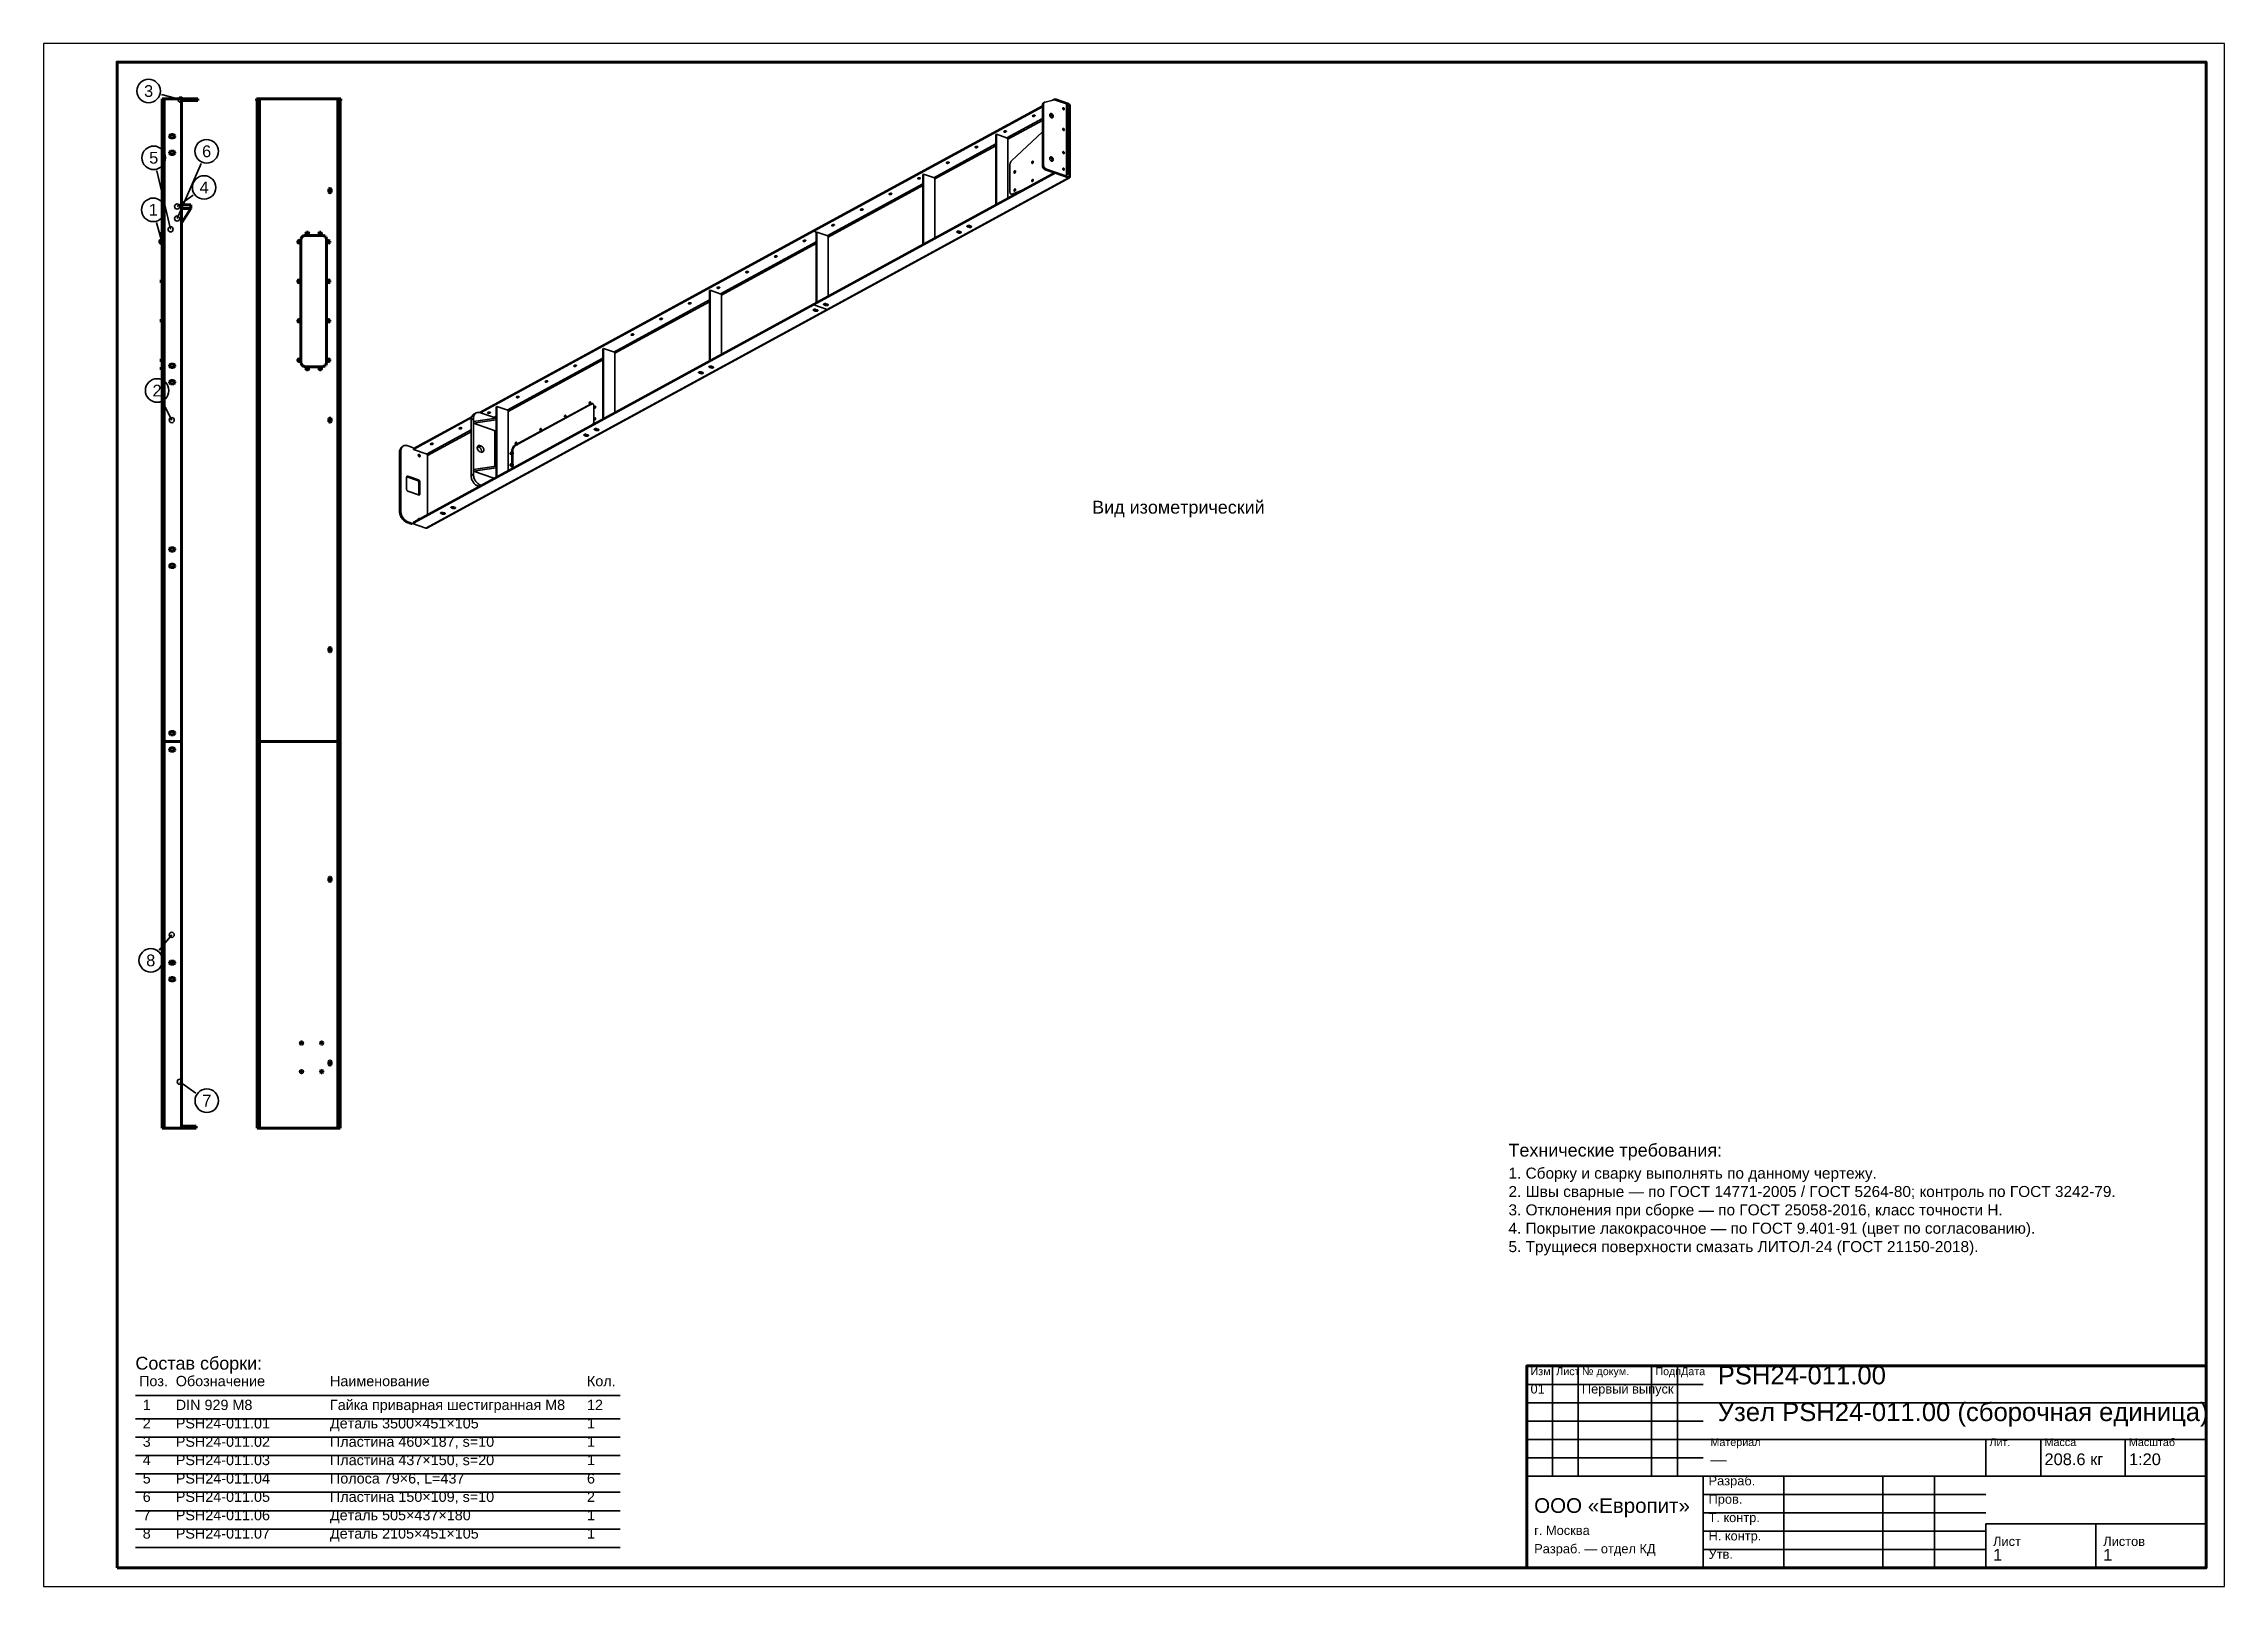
# Model space of a CAD drawing. Header units: millimetres. Extents: x 0 to 594, y 0 to 420.
import ezdxf
from ezdxf.enums import TextEntityAlignment as Align

# ---------------------------------------------------------------- set-up
doc = ezdxf.new("R2010")
doc.units = ezdxf.units.MM
doc.styles.add('GOST', font='Arial')

msp = doc.modelspace()

# ---------------------------------------------------------------- texts
at = {"color": 7, "style": 'GOST'}
for s, p in [('3', (28.6, 407.1)), ('6', (44.4, 390.69)), ('5', (29.99, 388.91)), ('4', (43.71, 380.85)), ('1', (29.87, 374.75)), ('2', (30.91, 325.57)), ('8', (29.18, 170.42)), ('7', (44.44, 132.22))]:
    msp.add_text(s, height=3.2, dxfattribs=at).set_placement(p, align=Align.MIDDLE)
at = {"color": 3, "style": 'GOST'}
for s, height, p in [('Вид изометрический', 3.5, (285.61, 292.05)), ('Технические требования:', 3.5, (399, 117)), ('1. Сборку и сварку выполнять по данному чертежу.', 3, (399, 111)), ('2. Швы сварные — по ГОСТ 14771-2005 / ГОСТ 5264-80; контроль по ГОСТ 3242-79.', 3, (399, 106)), ('3. Отклонения при сборке — по ГОСТ 25058-2016, класс точности Н.', 3, (399, 101)), ('4. Покрытие лакокрасочное — по ГОСТ 9.401-91 (цвет по согласованию).', 3, (399, 96)), ('5. Трущиеся поверхности смазать ЛИТОЛ-24 (ГОСТ 21150-2018).', 3, (399, 91)), ('Состав сборки:', 3.5, (25, 59)), ('Изм.', 2.1, (405, 57.5)), ('Лист', 2.1, (412, 57.5)), ('№ докум.', 2.1, (419, 57.5)), ('Подп.', 2.1, (439, 57.5)), ('Дата', 2.1, (446, 57.5)), ('PSH24-011.00', 5, (456, 55)), ('Поз.', 2.8, (26, 54.5)), ('Обозначение', 2.8, (36, 54.5)), ('Наименование', 2.8, (78, 54.5)), ('Кол.', 2.8, (148, 54.5)), ('01', 2.5, (405, 52.5)), ('Первый выпуск', 2.5, (419, 52.5)), ('1', 2.8, (27, 48)), ('DIN 929 M8', 2.8, (36, 48)), ('Гайка приварная шестигранная М8', 2.8, (78, 48)), ('12', 2.8, (148, 48)), ('Узел PSH24-011.00 (сборочная единица)', 5, (456, 45)), ('2', 2.8, (27, 43)), ('PSH24-011.01', 2.8, (36, 43)), ('Деталь 3500×451×105', 2.8, (78, 43)), ('1', 2.8, (148, 43)), ('4', 2.8, (27, 33)), ('3', 2.8, (27, 38)), ('PSH24-011.02', 2.8, (36, 38)), ('PSH24-011.03', 2.8, (36, 33)), ('Пластина 460×187, s=10', 2.8, (78, 38)), ('Пластина 437×150, s=20', 2.8, (78, 33)), ('1', 2.8, (148, 38)), ('1', 2.8, (148, 33)), ('Материал', 2.1, (454, 38.2)), ('Лит.', 2.1, (530, 38.2)), ('208.6 кг', 3.2, (545, 33)), ('Масса', 2.1, (545, 38.2)), ('Масштаб', 2.1, (568, 38.2)), ('1:20', 3.2, (568, 33)), ('5', 2.8, (27, 28)), ('PSH24-011.04', 2.8, (36, 28)), ('Полоса 79×6, L=437', 2.8, (78, 28)), ('6', 2.8, (148, 28)), ('Разраб.', 2.5, (453.5, 27.5)), ('—', 3.2, (454, 33)), ('6', 2.8, (27, 23)), ('PSH24-011.05', 2.8, (36, 23)), ('Пластина 150×109, s=10', 2.8, (78, 23)), ('2', 2.8, (148, 23)), ('ООО «Европит»', 4, (406, 20)), ('Пров.', 2.5, (453.5, 22.5)), ('7', 2.8, (27, 18)), ('PSH24-011.06', 2.8, (36, 18)), ('Деталь 505×437×180', 2.8, (78, 18)), ('1', 2.8, (148, 18)), ('Т. контр.', 2.5, (453.5, 17.5)), ('8', 2.8, (27, 13)), ('PSH24-011.07', 2.8, (36, 13)), ('Деталь 2105×451×105', 2.8, (78, 13)), ('1', 2.8, (148, 13)), ('г. Москва', 2.5, (406, 14)), ('Н. контр.', 2.5, (453.5, 12.5)), ('Лист', 2.5, (531, 11)), ('Листов', 2.5, (561, 11)), ('Разраб. — отдел КД', 2.5, (406, 9)), ('Утв.', 2.5, (453.5, 7.5)), ('1', 3.2, (531, 7)), ('1', 3.2, (561, 7))]:
    msp.add_text(s, height=height, dxfattribs=at).set_placement(p)

# ---------------------------------------------------------------- linework, layer by layer
at = {"color": 7, "lineweight": 35}
for p, q in [((32.08, 406.16), (37.29, 404.75)), ((42.95, 387.4), (36.37, 372.38)), ((30.82, 385.41), (34.59, 369.45)), ((40.77, 378.77), (36.37, 375.65)), ((30.79, 371.27), (32.16, 366.05)), ((32.5, 322.34), (34.89, 317.5)), ((31.47, 173.2), (34.89, 177.38)), ((41.49, 134.28), (37.07, 137.38)), ((411, 30), (411, 60)), ((418, 30), (418, 60)), ((438, 30), (438, 60)), ((445, 30), (445, 60)), ((404, 55), (452, 55)), ((404, 50), (452, 50)), ((452, 50), (589, 50)), ((404, 45), (452, 45)), ((404, 40), (452, 40)), ((452, 40), (589, 40)), ((529, 30), (529, 40)), ((544, 30), (544, 40)), ((567, 30), (567, 40)), ((404, 35), (452, 35)), ((404, 30), (452, 30)), ((452, 30), (589, 30)), ((474, 5), (474, 30)), ((501, 5), (501, 30)), ((515, 5), (515, 30)), ((452, 25), (529, 25)), ((452, 20), (529, 20)), ((452, 15), (529, 15)), ((529, 17), (589, 17)), ((452, 10), (529, 10))]:
    msp.add_line(p, q, dxfattribs=at)
at = {"color": 1, "lineweight": 70}
for p, q in [((32.28, 405), (32.27, 405)), ((32.27, 405), (32.27, 405)), ((32.27, 230), (32.27, 405)), ((32.3, 405), (32.28, 405)), ((32.33, 405), (32.3, 405)), ((32.36, 405), (32.33, 405)), ((32.4, 405), (32.36, 405)), ((32.44, 405), (32.4, 405)), ((32.49, 405), (32.44, 405)), ((32.55, 405), (32.49, 405)), ((32.61, 405), (32.55, 405)), ((32.67, 405), (32.61, 405)), ((32.73, 405), (32.67, 405)), ((32.8, 405), (32.73, 405)), ((32.87, 405), (32.8, 405)), ((37.52, 405), (32.87, 405)), ((32.87, 230), (32.87, 405)), ((37.52, 230), (37.52, 405)), ((37.52, 405), (37.57, 405)), ((37.57, 404.5), (37.52, 404.5)), ((37.57, 404.5), (37.57, 405)), ((37.57, 405), (37.57, 405)), ((37.57, 405), (37.57, 405)), ((37.57, 405), (37.58, 405)), ((37.58, 404.5), (37.57, 404.5)), ((37.57, 404.5), (37.57, 404.5)), ((37.57, 404.5), (37.57, 404.5)), ((37.58, 405), (37.59, 405)), ((37.59, 404.5), (37.58, 404.5)), ((37.59, 405), (37.61, 405)), ((37.61, 404.5), (37.59, 404.5)), ((37.61, 405), (37.62, 405)), ((37.62, 404.5), (37.61, 404.5)), ((37.62, 405), (37.64, 405)), ((37.64, 404.5), (37.62, 404.5)), ((37.64, 405), (37.66, 405)), ((37.66, 404.5), (37.64, 404.5)), ((37.66, 405), (37.68, 405)), ((37.68, 404.5), (37.66, 404.5)), ((37.68, 405), (37.71, 405)), ((37.71, 404.5), (37.68, 404.5)), ((37.71, 405), (37.73, 405)), ((37.73, 404.5), (37.71, 404.5)), ((37.73, 405), (37.76, 405)), ((37.76, 404.5), (37.73, 404.5)), ((37.76, 405), (37.79, 405)), ((37.79, 404.5), (37.76, 404.5)), ((37.79, 405), (37.82, 405)), ((37.82, 404.5), (37.79, 404.5)), ((37.82, 405), (39.47, 405)), ((37.82, 405), (37.82, 404.5)), ((39.47, 404.5), (37.82, 404.5)), ((39.47, 405), (39.75, 405)), ((39.47, 404.5), (39.47, 405)), ((39.75, 404.5), (39.47, 404.5)), ((39.75, 405), (40.02, 405)), ((40.02, 404.5), (39.75, 404.5)), ((40.02, 405), (40.29, 405)), ((40.29, 404.5), (40.02, 404.5)), ((40.29, 405), (40.55, 405)), ((40.55, 404.5), (40.29, 404.5)), ((40.55, 405), (40.8, 405)), ((40.8, 404.5), (40.55, 404.5)), ((40.8, 405), (41.03, 405)), ((41.03, 404.5), (40.8, 404.5)), ((41.03, 405), (41.24, 405)), ((41.24, 404.5), (41.03, 404.5)), ((41.24, 405), (41.42, 405)), ((41.42, 404.5), (41.24, 404.5)), ((41.42, 405), (41.58, 405)), ((41.58, 404.5), (41.42, 404.5)), ((41.58, 405), (41.72, 405)), ((41.72, 404.5), (41.58, 404.5)), ((41.72, 405), (41.83, 405)), ((41.83, 404.5), (41.72, 404.5)), ((41.83, 405), (41.9, 405)), ((41.9, 404.5), (41.83, 404.5)), ((41.9, 405), (41.95, 405)), ((41.95, 404.5), (41.9, 404.5)), ((41.95, 405), (41.97, 405)), ((41.97, 404.5), (41.95, 404.5)), ((41.97, 405), (41.97, 404.5)), ((57.97, 404.5), (57.97, 405)), ((57.97, 405), (57.97, 405)), ((57.97, 405), (57.97, 405)), ((57.97, 405), (57.98, 405)), ((57.97, 405), (57.97, 404.5)), ((57.98, 404.5), (57.97, 404.5)), ((57.97, 404.5), (57.97, 404.5)), ((57.97, 404.5), (57.97, 404.5)), ((57.98, 405), (57.99, 405)), ((57.99, 404.5), (57.98, 404.5)), ((57.99, 405), (58, 405)), ((58, 404.5), (57.99, 404.5)), ((58, 405), (58.02, 405)), ((58.02, 404.5), (58, 404.5)), ((58.02, 405), (58.03, 405)), ((58.03, 404.5), (58.02, 404.5)), ((58.03, 405), (58.05, 405)), ((58.05, 404.5), (58.03, 404.5)), ((58.05, 405), (58.07, 405)), ((58.07, 404.5), (58.05, 404.5)), ((58.07, 405), (58.09, 405)), ((58.09, 404.5), (58.07, 404.5)), ((58.09, 405), (58.12, 405)), ((58.12, 404.5), (58.09, 404.5)), ((58.12, 405), (58.14, 405)), ((58.14, 404.5), (58.12, 404.5)), ((58.14, 405), (58.17, 405)), ((58.17, 404.5), (58.14, 404.5)), ((58.17, 405), (58.19, 405)), ((58.19, 404.5), (58.17, 404.5)), ((58.2, 405), (58.19, 405)), ((58.19, 230), (58.19, 405)), ((58.21, 405), (58.2, 405)), ((58.23, 405), (58.21, 405)), ((58.25, 405), (58.23, 405)), ((58.28, 405), (58.25, 405)), ((58.32, 405), (58.28, 405)), ((58.37, 405), (58.32, 405)), ((58.42, 405), (58.37, 405)), ((58.47, 405), (58.42, 405)), ((58.53, 405), (58.47, 405)), ((58.59, 405), (58.53, 405)), ((58.66, 405), (58.59, 405)), ((58.73, 405), (58.66, 405)), ((58.79, 405), (58.73, 405)), ((80.14, 405), (58.79, 405)), ((58.79, 230), (58.79, 405)), ((80.21, 405), (80.14, 405)), ((80.14, 230), (80.14, 405)), ((80.28, 405), (80.21, 405)), ((80.34, 405), (80.28, 405)), ((80.4, 405), (80.34, 405)), ((80.46, 405), (80.4, 405)), ((80.52, 405), (80.46, 405)), ((80.57, 405), (80.52, 405)), ((80.61, 405), (80.57, 405)), ((80.65, 405), (80.61, 405)), ((80.68, 405), (80.65, 405)), ((80.71, 405), (80.68, 405)), ((80.73, 405), (80.71, 405)), ((80.74, 405), (80.73, 405)), ((80.74, 230), (80.74, 405)), ((80.74, 405), (80.74, 405)), ((80.74, 405), (80.77, 405)), ((80.77, 404.5), (80.74, 404.5)), ((80.77, 405), (80.79, 405)), ((80.79, 404.5), (80.77, 404.5)), ((80.79, 405), (80.82, 405)), ((80.82, 404.5), (80.79, 404.5)), ((80.82, 405), (80.84, 405)), ((80.84, 404.5), (80.82, 404.5)), ((80.84, 405), (80.86, 405)), ((80.86, 404.5), (80.84, 404.5)), ((80.86, 405), (80.88, 405)), ((80.88, 404.5), (80.86, 404.5)), ((80.88, 405), (80.9, 405)), ((80.9, 404.5), (80.88, 404.5)), ((80.9, 405), (80.92, 405)), ((80.92, 404.5), (80.9, 404.5)), ((80.92, 405), (80.93, 405)), ((80.93, 404.5), (80.92, 404.5)), ((80.93, 405), (80.95, 405)), ((80.95, 404.5), (80.93, 404.5)), ((80.95, 405), (80.96, 405)), ((80.96, 404.5), (80.95, 404.5)), ((80.96, 405), (80.96, 405)), ((80.96, 405), (80.97, 405)), ((80.97, 404.5), (80.96, 404.5)), ((80.96, 404.5), (80.96, 404.5)), ((80.97, 405), (80.97, 405)), ((80.97, 405), (80.97, 404.5)), ((80.97, 404.5), (80.97, 404.5)), ((34.33, 394.92), (34.32, 394.8)), ((34.32, 394.8), (34.33, 394.68)), ((34.38, 395.02), (34.33, 394.92)), ((34.33, 394.68), (34.38, 394.58)), ((34.45, 395.12), (34.38, 395.02)), ((34.38, 394.58), (34.45, 394.48)), ((34.54, 395.19), (34.45, 395.12)), ((34.45, 394.48), (34.54, 394.41)), ((34.65, 395.23), (34.54, 395.19)), ((34.54, 394.41), (34.65, 394.37)), ((34.77, 395.25), (34.65, 395.23)), ((34.65, 394.37), (34.77, 394.35)), ((35.27, 395.25), (34.77, 395.25)), ((34.77, 394.35), (35.27, 394.35)), ((35.38, 395.23), (35.27, 395.25)), ((35.27, 394.35), (35.38, 394.37)), ((35.49, 395.19), (35.38, 395.23)), ((35.38, 394.37), (35.49, 394.41)), ((35.59, 395.12), (35.49, 395.19)), ((35.49, 394.41), (35.59, 394.48)), ((35.66, 395.02), (35.59, 395.12)), ((35.59, 394.48), (35.66, 394.58)), ((35.7, 394.92), (35.66, 395.02)), ((35.66, 394.58), (35.7, 394.68)), ((35.72, 394.8), (35.7, 394.92)), ((35.7, 394.68), (35.72, 394.8)), ((34.33, 390.42), (34.32, 390.3)), ((34.32, 390.3), (34.33, 390.18)), ((34.38, 390.52), (34.33, 390.42)), ((34.33, 390.18), (34.38, 390.08)), ((34.45, 390.62), (34.38, 390.52)), ((34.38, 390.08), (34.45, 389.98)), ((34.54, 390.69), (34.45, 390.62)), ((34.45, 389.98), (34.54, 389.91)), ((34.65, 390.73), (34.54, 390.69)), ((34.54, 389.91), (34.65, 389.87)), ((34.77, 390.75), (34.65, 390.73)), ((34.65, 389.87), (34.77, 389.85)), ((35.27, 390.75), (34.77, 390.75)), ((34.77, 389.85), (35.27, 389.85)), ((35.38, 390.73), (35.27, 390.75)), ((35.27, 389.85), (35.38, 389.87)), ((35.49, 390.69), (35.38, 390.73)), ((35.38, 389.87), (35.49, 389.91)), ((35.59, 390.62), (35.49, 390.69)), ((35.49, 389.91), (35.59, 389.98)), ((35.66, 390.52), (35.59, 390.62)), ((35.59, 389.98), (35.66, 390.08)), ((35.7, 390.42), (35.66, 390.52)), ((35.66, 390.08), (35.7, 390.18)), ((35.72, 390.3), (35.7, 390.42)), ((35.7, 390.18), (35.72, 390.3)), ((77.67, 380.34), (77.66, 380.25)), ((77.66, 380.25), (77.66, 379.75)), ((77.71, 380.43), (77.67, 380.34)), ((77.77, 380.5), (77.71, 380.43)), ((77.85, 380.55), (77.77, 380.5)), ((77.94, 380.58), (77.85, 380.55)), ((78.04, 380.58), (77.94, 380.58)), ((78.13, 380.55), (78.04, 380.58)), ((78.21, 380.5), (78.13, 380.55)), ((78.27, 380.43), (78.21, 380.5)), ((78.31, 380.34), (78.27, 380.43)), ((78.33, 380.25), (78.31, 380.34)), ((78.33, 379.75), (78.33, 380.25)), ((37.52, 376.15), (37.62, 376.15)), ((37.62, 375.15), (37.52, 375.15)), ((37.52, 371.11), (40.12, 375.1)), ((40.12, 375.1), (37.52, 375.1)), ((37.62, 376.15), (37.9, 376.15)), ((37.62, 375.15), (37.62, 376.15)), ((37.9, 375.15), (37.62, 375.15)), ((37.9, 376.15), (38.17, 376.15)), ((38.17, 375.15), (37.9, 375.15)), ((38.17, 376.15), (38.44, 376.15)), ((38.44, 375.15), (38.17, 375.15)), ((38.44, 376.15), (38.7, 376.15)), ((38.7, 375.15), (38.44, 375.15)), ((38.7, 376.15), (38.95, 376.15)), ((38.95, 375.15), (38.7, 375.15)), ((38.95, 376.15), (39.18, 376.15)), ((39.18, 375.15), (38.95, 375.15)), ((39.18, 376.15), (39.39, 376.15)), ((39.39, 375.15), (39.18, 375.15)), ((39.39, 376.15), (39.57, 376.15)), ((39.57, 375.15), (39.39, 375.15)), ((39.57, 376.15), (39.73, 376.15)), ((39.73, 375.15), (39.57, 375.15)), ((39.73, 376.15), (39.87, 376.15)), ((39.87, 375.15), (39.73, 375.15)), ((39.87, 376.15), (39.98, 376.15)), ((39.98, 375.15), (39.87, 375.15)), ((39.98, 376.15), (40.05, 376.15)), ((40.05, 375.15), (39.98, 375.15)), ((40.05, 376.15), (40.1, 376.15)), ((40.1, 375.15), (40.05, 375.15)), ((40.1, 376.15), (40.12, 376.15)), ((40.12, 375.15), (40.1, 375.15)), ((40.12, 375.15), (40.12, 376.15)), ((40.12, 376.15), (40.12, 375.15)), ((77.66, 379.75), (77.67, 379.66)), ((77.67, 379.66), (77.71, 379.57)), ((77.71, 379.57), (77.77, 379.5)), ((77.77, 379.5), (77.85, 379.45)), ((77.85, 379.45), (77.94, 379.42)), ((77.94, 379.42), (78.04, 379.42)), ((78.04, 379.42), (78.13, 379.45)), ((78.13, 379.45), (78.21, 379.5)), ((78.21, 379.5), (78.27, 379.57)), ((78.27, 379.57), (78.31, 379.66)), ((78.31, 379.66), (78.33, 379.75)), ((32, 368.62), (32.02, 368.65)), ((32, 368.62), (32.02, 368.65)), ((32, 368.62), (32, 368.62)), ((32, 368.62), (32, 368.62)), ((32, 368.62), (32, 368.62)), ((32, 368.62), (32, 368.61)), ((32, 368.61), (32, 368.61)), ((32, 368.61), (32, 368.61)), ((32, 368.61), (32, 368.61)), ((32, 368.61), (32, 368.6)), ((32, 368.6), (32, 368.6)), ((32, 368.6), (32, 368.6)), ((32, 368.6), (32, 368.59)), ((32, 368.59), (32, 368.59)), ((32, 368.59), (32, 368.58)), ((32, 368.58), (32, 368.57)), ((32, 368.57), (32, 368.54)), ((32, 368.54), (32, 368.5)), ((32, 368.5), (32, 368.45)), ((32, 368.45), (32, 368.39)), ((32, 368.39), (32, 368.34)), ((32, 368.34), (32, 368.28)), ((32.03, 368.65), (32.02, 368.65)), ((32.02, 368.65), (32.03, 368.65)), ((32.03, 368.65), (32.02, 368.65)), ((32.02, 368.65), (32.03, 368.65)), ((32.02, 368.48), (32.03, 368.56)), ((32.03, 368.39), (32.02, 368.48)), ((32.05, 368.65), (32.03, 368.65)), ((32.03, 368.65), (32.05, 368.65)), ((32.05, 368.65), (32.03, 368.65)), ((32.03, 368.65), (32.05, 368.65)), ((32.03, 368.56), (32.05, 368.65)), ((32.05, 368.3), (32.03, 368.39)), ((32.03, 368.21), (32.05, 368.3)), ((32.05, 368.65), (32.27, 368.65)), ((32.05, 368.3), (32.27, 368.3)), ((71.64, 368.65), (71.44, 368.3)), ((71.44, 368.3), (71.64, 367.95)), ((71.53, 368.37), (71.57, 368.46)), ((71.53, 368.27), (71.53, 368.37)), ((71.57, 368.46), (71.63, 368.54)), ((71.63, 368.54), (71.71, 368.59)), ((72.04, 368.65), (71.64, 368.65)), ((71.64, 368.33), (71.67, 368.4)), ((71.65, 368.25), (71.64, 368.33)), ((71.67, 368.4), (71.72, 368.46)), ((71.71, 368.59), (71.81, 368.62)), ((71.72, 368.46), (71.79, 368.49)), ((71.79, 368.49), (71.87, 368.5)), ((71.81, 368.62), (71.91, 368.61)), ((71.87, 368.5), (71.94, 368.47)), ((71.91, 368.61), (72, 368.57)), ((71.94, 368.47), (72, 368.42)), ((72, 368.57), (72.08, 368.51)), ((72, 368.42), (72.04, 368.35)), ((72.25, 368.3), (72.04, 368.65)), ((72.04, 368.35), (72.04, 368.27)), ((72.04, 367.95), (72.25, 368.3)), ((72.08, 368.51), (72.13, 368.43)), ((72.13, 368.43), (72.16, 368.33)), ((72.16, 368.33), (72.15, 368.23)), ((75.14, 368.65), (74.94, 368.3)), ((74.94, 368.3), (75.14, 367.95)), ((75.03, 368.37), (75.07, 368.46)), ((75.03, 368.27), (75.03, 368.37)), ((75.07, 368.46), (75.13, 368.54)), ((75.13, 368.54), (75.21, 368.59)), ((75.54, 368.65), (75.14, 368.65)), ((75.14, 368.33), (75.17, 368.4)), ((75.15, 368.25), (75.14, 368.33)), ((75.17, 368.4), (75.22, 368.46)), ((75.21, 368.59), (75.31, 368.62)), ((75.22, 368.46), (75.29, 368.49)), ((75.29, 368.49), (75.37, 368.5)), ((75.31, 368.62), (75.41, 368.61)), ((75.37, 368.5), (75.44, 368.47)), ((75.41, 368.61), (75.5, 368.57)), ((75.44, 368.47), (75.5, 368.42)), ((75.5, 368.57), (75.58, 368.51)), ((75.5, 368.42), (75.54, 368.35)), ((75.75, 368.3), (75.54, 368.65)), ((75.54, 368.35), (75.54, 368.27)), ((75.54, 367.95), (75.75, 368.3)), ((75.58, 368.51), (75.63, 368.43)), ((75.63, 368.43), (75.66, 368.33)), ((75.66, 368.33), (75.65, 368.23)), ((32, 368.28), (32, 368.22)), ((32, 368.22), (32, 368.16)), ((32, 368.16), (32, 368.11)), ((32, 368.11), (32, 368.07)), ((32, 368.07), (32, 368.03)), ((32, 368.03), (32, 368)), ((32, 368), (32, 367.99)), ((32, 367.99), (32, 367.98)), ((32, 367.98), (32.02, 367.95)), ((32, 367.98), (32.02, 367.95)), ((32, 366.37), (32.05, 366.45)), ((32, 366.37), (32.05, 366.45)), ((32, 366.37), (32, 366.37)), ((32, 366.37), (32, 366.36)), ((32, 366.36), (32, 366.36)), ((32, 366.36), (32, 366.35)), ((32, 366.35), (32, 366.35)), ((32, 366.35), (32, 366.34)), ((32, 366.34), (32, 366.32)), ((32, 366.32), (32, 366.31)), ((32, 366.31), (32, 366.3)), ((32, 366.3), (32, 366.28)), ((32, 366.28), (32, 366.27)), ((32, 366.27), (32, 366.25)), ((32, 366.25), (32, 366.23)), ((32, 366.23), (32, 366.21)), ((32, 366.21), (32, 366.17)), ((32, 366.17), (32, 366.12)), ((32, 366.12), (32, 366.07)), ((32, 366.07), (32, 366.03)), ((32, 366.03), (32, 365.98)), ((32, 365.98), (32, 365.93)), ((32, 365.93), (32, 365.89)), ((32, 365.89), (32, 365.85)), ((32, 365.85), (32, 365.82)), ((32, 365.82), (32, 365.79)), ((32, 365.79), (32, 365.76)), ((32, 365.76), (32, 365.75)), ((32, 365.75), (32, 365.74)), ((32, 365.74), (32, 365.73)), ((32, 365.73), (32.05, 365.65)), ((32, 365.73), (32.05, 365.65)), ((32.02, 368.12), (32.03, 368.21)), ((32.03, 368.04), (32.02, 368.12)), ((32.03, 367.95), (32.02, 367.95)), ((32.02, 367.95), (32.03, 367.95)), ((32.03, 367.95), (32.02, 367.95)), ((32.02, 367.95), (32.03, 367.95)), ((32.02, 366.35), (32.03, 366.4)), ((32.03, 366.31), (32.02, 366.35)), ((32.02, 366.05), (32.03, 366.15)), ((32.03, 365.95), (32.02, 366.05)), ((32.02, 365.75), (32.03, 365.79)), ((32.03, 365.7), (32.02, 365.75)), ((32.05, 367.95), (32.03, 368.04)), ((32.05, 367.95), (32.03, 367.95)), ((32.03, 367.95), (32.05, 367.95)), ((32.05, 367.95), (32.03, 367.95)), ((32.03, 367.95), (32.05, 367.95)), ((32.03, 366.4), (32.05, 366.45)), ((32.05, 366.25), (32.03, 366.31)), ((32.03, 366.15), (32.05, 366.25)), ((32.05, 365.85), (32.03, 365.95)), ((32.03, 365.79), (32.05, 365.85)), ((32.05, 365.65), (32.03, 365.7)), ((32.05, 367.95), (32.27, 367.95)), ((32.05, 366.45), (32.27, 366.45)), ((32.05, 366.25), (32.27, 366.25)), ((32.05, 365.85), (32.27, 365.85)), ((32.05, 365.65), (32.27, 365.65)), ((69.59, 366.45), (69.24, 366.25)), ((69.24, 366.25), (69.24, 365.85)), ((69.24, 365.85), (69.59, 365.65)), ((69.28, 366.08), (69.3, 366.18)), ((69.28, 365.98), (69.28, 366.08)), ((69.32, 365.89), (69.28, 365.98)), ((69.3, 366.18), (69.36, 366.26)), ((69.38, 365.81), (69.32, 365.89)), ((69.36, 366.26), (69.43, 366.32)), ((69.46, 365.76), (69.38, 365.81)), ((69.39, 366.02), (69.4, 366.1)), ((69.42, 365.95), (69.39, 366.02)), ((69.4, 366.1), (69.43, 366.17)), ((69.47, 365.89), (69.42, 365.95)), ((69.43, 366.32), (69.53, 366.36)), ((69.43, 366.17), (69.49, 366.22)), ((69.56, 365.73), (69.46, 365.76)), ((69.54, 365.86), (69.47, 365.89)), ((69.49, 366.22), (69.57, 366.25)), ((69.53, 366.36), (69.63, 366.37)), ((69.62, 365.85), (69.54, 365.86)), ((69.66, 365.74), (69.56, 365.73)), ((69.57, 366.25), (69.64, 366.24)), ((69.94, 366.25), (69.59, 366.45)), ((69.59, 365.65), (69.94, 365.85)), ((69.69, 365.88), (69.62, 365.85)), ((69.63, 366.37), (69.72, 366.34)), ((69.64, 366.24), (69.71, 366.21)), ((69.75, 365.77), (69.66, 365.74)), ((69.75, 365.93), (69.69, 365.88)), ((69.71, 366.21), (69.77, 366.15)), ((69.72, 366.34), (69.8, 366.29)), ((69.79, 366), (69.75, 365.93)), ((69.83, 365.84), (69.75, 365.77)), ((69.77, 366.15), (69.79, 366.08)), ((69.79, 366.08), (69.79, 366)), ((69.8, 366.29), (69.87, 366.21)), ((69.88, 365.92), (69.83, 365.84)), ((69.87, 366.21), (69.9, 366.12)), ((69.91, 366.02), (69.88, 365.92)), ((69.9, 366.12), (69.91, 366.02)), ((69.94, 365.85), (69.94, 366.25)), ((70.09, 366.55), (70.11, 366.75)), ((70.09, 366.55), (70.09, 333.3)), ((70.11, 366.75), (70.15, 366.94)), ((70.15, 366.94), (70.23, 367.12)), ((70.23, 367.12), (70.33, 367.28)), ((70.33, 367.28), (70.46, 367.43)), ((70.46, 367.43), (70.61, 367.56)), ((70.61, 367.56), (70.78, 367.66)), ((70.78, 367.66), (70.96, 367.74)), ((70.96, 367.74), (71.15, 367.78)), ((71.15, 367.78), (71.34, 367.8)), ((75.84, 367.8), (71.34, 367.8)), ((71.55, 368.17), (71.53, 368.27)), ((71.61, 368.09), (71.55, 368.17)), ((71.68, 368.02), (71.61, 368.09)), ((71.64, 367.95), (72.04, 367.95)), ((71.68, 368.18), (71.65, 368.25)), ((71.74, 368.13), (71.68, 368.18)), ((71.78, 367.99), (71.68, 368.02)), ((71.82, 368.1), (71.74, 368.13)), ((71.88, 367.98), (71.78, 367.99)), ((71.89, 368.11), (71.82, 368.1)), ((71.97, 368.01), (71.88, 367.98)), ((71.96, 368.14), (71.89, 368.11)), ((72.02, 368.2), (71.96, 368.14)), ((72.05, 368.06), (71.97, 368.01)), ((72.04, 368.27), (72.02, 368.2)), ((72.12, 368.14), (72.05, 368.06)), ((72.15, 368.23), (72.12, 368.14)), ((75.05, 368.17), (75.03, 368.27)), ((75.11, 368.09), (75.05, 368.17)), ((75.18, 368.02), (75.11, 368.09)), ((75.14, 367.95), (75.54, 367.95)), ((75.18, 368.18), (75.15, 368.25)), ((75.24, 368.13), (75.18, 368.18)), ((75.28, 367.99), (75.18, 368.02)), ((75.32, 368.1), (75.24, 368.13)), ((75.38, 367.98), (75.28, 367.99)), ((75.39, 368.11), (75.32, 368.1)), ((75.47, 368.01), (75.38, 367.98)), ((75.46, 368.14), (75.39, 368.11)), ((75.52, 368.2), (75.46, 368.14)), ((75.55, 368.06), (75.47, 368.01)), ((75.54, 368.27), (75.52, 368.2)), ((75.62, 368.14), (75.55, 368.06)), ((75.65, 368.23), (75.62, 368.14)), ((75.84, 367.8), (76.04, 367.78)), ((76.04, 367.78), (76.23, 367.74)), ((76.23, 367.74), (76.41, 367.66)), ((76.41, 367.66), (76.58, 367.56)), ((76.58, 367.56), (76.73, 367.43)), ((76.73, 367.43), (76.85, 367.28)), ((76.85, 367.28), (76.96, 367.12)), ((76.96, 367.12), (77.03, 366.94)), ((77.03, 366.94), (77.08, 366.75)), ((77.08, 366.75), (77.09, 366.55)), ((77.09, 333.3), (77.09, 366.55)), ((77.59, 366.45), (77.24, 366.25)), ((77.24, 366.25), (77.24, 365.85)), ((77.24, 365.85), (77.59, 365.65)), ((77.28, 366.08), (77.3, 366.18)), ((77.28, 365.98), (77.28, 366.08)), ((77.32, 365.89), (77.28, 365.98)), ((77.3, 366.18), (77.36, 366.26)), ((77.38, 365.81), (77.32, 365.89)), ((77.36, 366.26), (77.43, 366.32)), ((77.46, 365.76), (77.38, 365.81)), ((77.39, 366.02), (77.4, 366.1)), ((77.42, 365.95), (77.39, 366.02)), ((77.4, 366.1), (77.43, 366.17)), ((77.47, 365.89), (77.42, 365.95)), ((77.43, 366.32), (77.53, 366.36)), ((77.43, 366.17), (77.49, 366.22)), ((77.56, 365.73), (77.46, 365.76)), ((77.54, 365.86), (77.47, 365.89)), ((77.49, 366.22), (77.57, 366.25)), ((77.53, 366.36), (77.63, 366.37)), ((77.62, 365.85), (77.54, 365.86)), ((77.66, 365.74), (77.56, 365.73)), ((77.57, 366.25), (77.64, 366.24)), ((77.94, 366.25), (77.59, 366.45)), ((77.59, 365.65), (77.94, 365.85)), ((77.69, 365.88), (77.62, 365.85)), ((77.63, 366.37), (77.72, 366.34)), ((77.64, 366.24), (77.71, 366.21)), ((77.75, 365.77), (77.66, 365.74)), ((77.75, 365.93), (77.69, 365.88)), ((77.71, 366.21), (77.77, 366.15)), ((77.72, 366.34), (77.8, 366.29)), ((77.79, 366), (77.75, 365.93)), ((77.83, 365.84), (77.75, 365.77)), ((77.77, 366.15), (77.79, 366.08)), ((77.79, 366.08), (77.79, 366)), ((77.8, 366.29), (77.87, 366.21)), ((77.88, 365.92), (77.83, 365.84)), ((77.87, 366.21), (77.9, 366.12)), ((77.91, 366.02), (77.88, 365.92)), ((77.9, 366.12), (77.91, 366.02)), ((77.94, 365.85), (77.94, 366.25)), ((32, 355.62), (32.05, 355.7)), ((32, 355.62), (32, 355.62)), ((32, 355.62), (32, 355.61)), ((32, 355.61), (32, 355.61)), ((32, 355.61), (32, 355.6)), ((32, 355.6), (32, 355.6)), ((32, 355.6), (32, 355.59)), ((32, 355.59), (32, 355.57)), ((32, 355.57), (32, 355.56)), ((32, 355.56), (32, 355.55)), ((32, 355.55), (32, 355.53)), ((32, 355.53), (32, 355.52)), ((32, 355.52), (32, 355.5)), ((32, 355.5), (32, 355.48)), ((32, 355.48), (32, 355.46)), ((32, 355.46), (32, 355.42)), ((32, 355.42), (32, 355.37)), ((32, 355.37), (32, 355.32)), ((32, 355.32), (32, 355.28)), ((32, 355.28), (32, 355.23)), ((32, 355.23), (32, 355.18)), ((32, 355.18), (32, 355.14)), ((32, 355.14), (32, 355.1)), ((32, 355.1), (32, 355.07)), ((32, 355.07), (32, 355.04)), ((32, 355.04), (32, 355.01)), ((32, 355.01), (32, 355)), ((32, 355), (32, 354.99)), ((32, 354.99), (32, 354.98)), ((32, 354.98), (32.05, 354.9)), ((32, 354.98), (32.05, 354.9)), ((32.02, 355.6), (32.03, 355.65)), ((32.03, 355.56), (32.02, 355.6)), ((32.02, 355.3), (32.03, 355.4)), ((32.03, 355.2), (32.02, 355.3)), ((32.02, 355), (32.03, 355.04)), ((32.03, 354.95), (32.02, 355)), ((32.03, 355.65), (32.05, 355.7)), ((32.05, 355.5), (32.03, 355.56)), ((32.03, 355.4), (32.05, 355.5)), ((32.05, 355.1), (32.03, 355.2)), ((32.03, 355.04), (32.05, 355.1)), ((32.05, 354.9), (32.03, 354.95)), ((32.05, 355.7), (32.27, 355.7)), ((32.05, 355.5), (32.27, 355.5)), ((32.05, 355.1), (32.27, 355.1)), ((32.05, 354.9), (32.27, 354.9)), ((69.59, 355.7), (69.24, 355.5)), ((69.24, 355.5), (69.24, 355.1)), ((69.24, 355.1), (69.59, 354.9)), ((69.28, 355.33), (69.3, 355.43)), ((69.28, 355.23), (69.28, 355.33)), ((69.32, 355.14), (69.28, 355.23)), ((69.3, 355.43), (69.36, 355.51)), ((69.38, 355.06), (69.32, 355.14)), ((69.36, 355.51), (69.43, 355.57)), ((69.46, 355.01), (69.38, 355.06)), ((69.39, 355.27), (69.4, 355.35)), ((69.42, 355.2), (69.39, 355.27)), ((69.4, 355.35), (69.43, 355.42)), ((69.47, 355.14), (69.42, 355.2)), ((69.43, 355.57), (69.53, 355.61)), ((69.43, 355.42), (69.49, 355.47)), ((69.56, 354.98), (69.46, 355.01)), ((69.54, 355.11), (69.47, 355.14)), ((69.49, 355.47), (69.57, 355.5)), ((69.53, 355.61), (69.63, 355.62)), ((69.62, 355.1), (69.54, 355.11)), ((69.66, 354.99), (69.56, 354.98)), ((69.57, 355.5), (69.64, 355.49)), ((69.94, 355.5), (69.59, 355.7)), ((69.59, 354.9), (69.94, 355.1)), ((69.69, 355.13), (69.62, 355.1)), ((69.63, 355.62), (69.72, 355.59)), ((69.64, 355.49), (69.71, 355.46)), ((69.75, 355.02), (69.66, 354.99)), ((69.75, 355.18), (69.69, 355.13)), ((69.71, 355.46), (69.77, 355.4)), ((69.72, 355.59), (69.8, 355.54)), ((69.79, 355.25), (69.75, 355.18)), ((69.83, 355.09), (69.75, 355.02)), ((69.77, 355.4), (69.79, 355.33)), ((69.79, 355.33), (69.79, 355.25)), ((69.8, 355.54), (69.87, 355.46)), ((69.88, 355.17), (69.83, 355.09)), ((69.87, 355.46), (69.9, 355.37)), ((69.91, 355.27), (69.88, 355.17)), ((69.9, 355.37), (69.91, 355.27)), ((69.94, 355.1), (69.94, 355.5)), ((77.59, 355.7), (77.24, 355.5)), ((77.24, 355.5), (77.24, 355.1)), ((77.24, 355.1), (77.59, 354.9)), ((77.28, 355.33), (77.3, 355.43)), ((77.28, 355.23), (77.28, 355.33)), ((77.32, 355.14), (77.28, 355.23)), ((77.3, 355.43), (77.36, 355.51)), ((77.38, 355.06), (77.32, 355.14)), ((77.36, 355.51), (77.43, 355.57)), ((77.46, 355.01), (77.38, 355.06)), ((77.39, 355.27), (77.4, 355.35)), ((77.42, 355.2), (77.39, 355.27)), ((77.4, 355.35), (77.43, 355.42)), ((77.47, 355.14), (77.42, 355.2)), ((77.43, 355.57), (77.53, 355.61)), ((77.43, 355.42), (77.49, 355.47)), ((77.56, 354.98), (77.46, 355.01)), ((77.54, 355.11), (77.47, 355.14)), ((77.49, 355.47), (77.57, 355.5)), ((77.53, 355.61), (77.63, 355.62)), ((77.62, 355.1), (77.54, 355.11)), ((77.66, 354.99), (77.56, 354.98)), ((77.57, 355.5), (77.64, 355.49)), ((77.94, 355.5), (77.59, 355.7)), ((77.59, 354.9), (77.94, 355.1)), ((77.69, 355.13), (77.62, 355.1)), ((77.63, 355.62), (77.72, 355.59)), ((77.64, 355.49), (77.71, 355.46)), ((77.75, 355.02), (77.66, 354.99)), ((77.75, 355.18), (77.69, 355.13)), ((77.71, 355.46), (77.77, 355.4)), ((77.72, 355.59), (77.8, 355.54)), ((77.79, 355.25), (77.75, 355.18)), ((77.83, 355.09), (77.75, 355.02)), ((77.77, 355.4), (77.79, 355.33)), ((77.79, 355.33), (77.79, 355.25)), ((77.8, 355.54), (77.87, 355.46)), ((77.88, 355.17), (77.83, 355.09)), ((77.87, 355.46), (77.9, 355.37)), ((77.91, 355.27), (77.88, 355.17)), ((77.9, 355.37), (77.91, 355.27)), ((77.94, 355.1), (77.94, 355.5)), ((32, 344.87), (32.05, 344.95)), ((32, 344.87), (32, 344.87)), ((32, 344.87), (32, 344.86)), ((32, 344.86), (32, 344.86)), ((32, 344.86), (32, 344.85)), ((32, 344.85), (32, 344.85)), ((32, 344.85), (32, 344.84)), ((32, 344.84), (32, 344.82)), ((32, 344.82), (32, 344.81)), ((32, 344.81), (32, 344.8)), ((32, 344.8), (32, 344.78)), ((32, 344.78), (32, 344.77)), ((32, 344.77), (32, 344.75)), ((32, 344.75), (32, 344.73)), ((32, 344.73), (32, 344.71)), ((32, 344.71), (32, 344.67)), ((32, 344.67), (32, 344.62)), ((32, 344.62), (32, 344.57)), ((32, 344.57), (32, 344.53)), ((32, 344.53), (32, 344.48)), ((32.02, 344.85), (32.03, 344.9)), ((32.03, 344.81), (32.02, 344.85)), ((32.02, 344.55), (32.03, 344.65)), ((32.03, 344.45), (32.02, 344.55)), ((32.03, 344.9), (32.05, 344.95)), ((32.05, 344.75), (32.03, 344.81)), ((32.03, 344.65), (32.05, 344.75)), ((32.05, 344.95), (32.27, 344.95)), ((32.05, 344.75), (32.27, 344.75)), ((69.59, 344.95), (69.24, 344.75)), ((69.24, 344.75), (69.24, 344.35)), ((69.28, 344.58), (69.3, 344.68)), ((69.28, 344.48), (69.28, 344.58)), ((69.3, 344.68), (69.36, 344.76)), ((69.36, 344.76), (69.43, 344.82)), ((69.39, 344.52), (69.4, 344.6)), ((69.42, 344.45), (69.39, 344.52)), ((69.4, 344.6), (69.43, 344.67)), ((69.43, 344.82), (69.53, 344.86)), ((69.43, 344.67), (69.49, 344.72)), ((69.49, 344.72), (69.57, 344.75)), ((69.53, 344.86), (69.63, 344.87)), ((69.57, 344.75), (69.64, 344.74)), ((69.94, 344.75), (69.59, 344.95)), ((69.63, 344.87), (69.72, 344.84)), ((69.64, 344.74), (69.71, 344.71)), ((69.71, 344.71), (69.77, 344.65)), ((69.72, 344.84), (69.8, 344.79)), ((69.77, 344.65), (69.79, 344.58)), ((69.79, 344.58), (69.79, 344.5)), ((69.8, 344.79), (69.87, 344.71)), ((69.87, 344.71), (69.9, 344.62)), ((69.9, 344.62), (69.91, 344.52)), ((69.94, 344.35), (69.94, 344.75)), ((77.59, 344.95), (77.24, 344.75)), ((77.24, 344.75), (77.24, 344.35)), ((77.28, 344.58), (77.3, 344.68)), ((77.28, 344.48), (77.28, 344.58)), ((77.3, 344.68), (77.36, 344.76)), ((77.36, 344.76), (77.43, 344.82)), ((77.39, 344.52), (77.4, 344.6)), ((77.42, 344.45), (77.39, 344.52)), ((77.4, 344.6), (77.43, 344.67)), ((77.43, 344.82), (77.53, 344.86)), ((77.43, 344.67), (77.49, 344.72)), ((77.49, 344.72), (77.57, 344.75)), ((77.53, 344.86), (77.63, 344.87)), ((77.57, 344.75), (77.64, 344.74)), ((77.94, 344.75), (77.59, 344.95)), ((77.63, 344.87), (77.72, 344.84)), ((77.64, 344.74), (77.71, 344.71)), ((77.71, 344.71), (77.77, 344.65)), ((77.72, 344.84), (77.8, 344.79)), ((77.77, 344.65), (77.79, 344.58)), ((77.79, 344.58), (77.79, 344.5)), ((77.8, 344.79), (77.87, 344.71)), ((77.87, 344.71), (77.9, 344.62)), ((77.9, 344.62), (77.91, 344.52)), ((77.94, 344.35), (77.94, 344.75)), ((32, 344.48), (32, 344.43)), ((32, 344.43), (32, 344.39)), ((32, 344.39), (32, 344.35)), ((32, 344.35), (32, 344.32)), ((32, 344.32), (32, 344.29)), ((32, 344.29), (32, 344.26)), ((32, 344.26), (32, 344.25)), ((32, 344.25), (32, 344.24)), ((32, 344.24), (32, 344.23)), ((32, 344.23), (32.05, 344.15)), ((32.02, 344.25), (32.03, 344.29)), ((32.03, 344.2), (32.02, 344.25)), ((32.05, 344.35), (32.03, 344.45)), ((32.03, 344.29), (32.05, 344.35)), ((32.05, 344.15), (32.03, 344.2)), ((32.05, 344.35), (32.27, 344.35)), ((32.05, 344.15), (32.27, 344.15)), ((69.24, 344.35), (69.59, 344.15)), ((69.32, 344.39), (69.28, 344.48)), ((69.38, 344.31), (69.32, 344.39)), ((69.46, 344.26), (69.38, 344.31)), ((69.47, 344.39), (69.42, 344.45)), ((69.56, 344.23), (69.46, 344.26)), ((69.54, 344.36), (69.47, 344.39)), ((69.62, 344.35), (69.54, 344.36)), ((69.66, 344.24), (69.56, 344.23)), ((69.59, 344.15), (69.94, 344.35)), ((69.69, 344.38), (69.62, 344.35)), ((69.75, 344.27), (69.66, 344.24)), ((69.75, 344.43), (69.69, 344.38)), ((69.79, 344.5), (69.75, 344.43)), ((69.83, 344.34), (69.75, 344.27)), ((69.88, 344.42), (69.83, 344.34)), ((69.91, 344.52), (69.88, 344.42)), ((77.24, 344.35), (77.59, 344.15)), ((77.32, 344.39), (77.28, 344.48)), ((77.38, 344.31), (77.32, 344.39)), ((77.46, 344.26), (77.38, 344.31)), ((77.47, 344.39), (77.42, 344.45)), ((77.56, 344.23), (77.46, 344.26)), ((77.54, 344.36), (77.47, 344.39)), ((77.62, 344.35), (77.54, 344.36)), ((77.66, 344.24), (77.56, 344.23)), ((77.59, 344.15), (77.94, 344.35)), ((77.69, 344.38), (77.62, 344.35)), ((77.75, 344.27), (77.66, 344.24)), ((77.75, 344.43), (77.69, 344.38)), ((77.79, 344.5), (77.75, 344.43)), ((77.83, 344.34), (77.75, 344.27)), ((77.88, 344.42), (77.83, 344.34)), ((77.91, 344.52), (77.88, 344.42)), ((32, 334.12), (32.05, 334.2)), ((32, 334.12), (32, 334.12)), ((32, 334.12), (32, 334.11)), ((32, 334.11), (32, 334.11)), ((32, 334.11), (32, 334.1)), ((32, 334.1), (32, 334.1)), ((32, 334.1), (32, 334.09)), ((32, 334.09), (32, 334.07)), ((32, 334.07), (32, 334.06)), ((32, 334.06), (32, 334.05)), ((32, 334.05), (32, 334.03)), ((32, 334.03), (32, 334.02)), ((32, 334.02), (32, 334)), ((32, 334), (32, 333.98)), ((32, 333.98), (32, 333.96)), ((32, 333.96), (32, 333.92)), ((32, 333.92), (32, 333.87)), ((32, 333.87), (32, 333.82)), ((32, 333.82), (32, 333.78)), ((32, 333.78), (32, 333.73)), ((32, 333.73), (32, 333.68)), ((32, 333.68), (32, 333.64)), ((32, 333.64), (32, 333.6)), ((32, 333.6), (32, 333.57)), ((32, 333.57), (32, 333.54)), ((32, 333.54), (32, 333.51)), ((32, 333.51), (32, 333.5)), ((32, 333.5), (32, 333.49)), ((32, 333.49), (32, 333.48)), ((32, 333.48), (32.05, 333.4)), ((32.02, 334.1), (32.03, 334.15)), ((32.03, 334.06), (32.02, 334.1)), ((32.02, 333.8), (32.03, 333.9)), ((32.03, 333.7), (32.02, 333.8)), ((32.02, 333.5), (32.03, 333.54)), ((32.03, 333.45), (32.02, 333.5)), ((32.03, 334.15), (32.05, 334.2)), ((32.05, 334), (32.03, 334.06)), ((32.03, 333.9), (32.05, 334)), ((32.05, 333.6), (32.03, 333.7)), ((32.03, 333.54), (32.05, 333.6)), ((32.05, 333.4), (32.03, 333.45)), ((32.05, 334.2), (32.27, 334.2)), ((32.05, 334), (32.27, 334)), ((32.05, 333.6), (32.27, 333.6)), ((32.05, 333.4), (32.27, 333.4)), ((34.54, 332.69), (34.45, 332.62)), ((34.65, 332.73), (34.54, 332.69)), ((34.77, 332.75), (34.65, 332.73)), ((35.27, 332.75), (34.77, 332.75)), ((35.38, 332.73), (35.27, 332.75)), ((35.49, 332.69), (35.38, 332.73)), ((35.59, 332.62), (35.49, 332.69)), ((69.59, 334.2), (69.24, 334)), ((69.24, 334), (69.24, 333.6)), ((69.24, 333.6), (69.59, 333.4)), ((69.28, 333.83), (69.3, 333.93)), ((69.28, 333.73), (69.28, 333.83)), ((69.32, 333.64), (69.28, 333.73)), ((69.3, 333.93), (69.36, 334.01)), ((69.38, 333.56), (69.32, 333.64)), ((69.36, 334.01), (69.43, 334.07)), ((69.46, 333.51), (69.38, 333.56)), ((69.39, 333.77), (69.4, 333.85)), ((69.42, 333.7), (69.39, 333.77)), ((69.4, 333.85), (69.43, 333.92)), ((69.47, 333.64), (69.42, 333.7)), ((69.43, 334.07), (69.53, 334.11)), ((69.43, 333.92), (69.49, 333.97)), ((69.56, 333.48), (69.46, 333.51)), ((69.54, 333.61), (69.47, 333.64)), ((69.49, 333.97), (69.57, 334)), ((69.53, 334.11), (69.63, 334.12)), ((69.62, 333.6), (69.54, 333.61)), ((69.66, 333.49), (69.56, 333.48)), ((69.57, 334), (69.64, 333.99)), ((69.94, 334), (69.59, 334.2)), ((69.59, 333.4), (69.94, 333.6)), ((69.69, 333.63), (69.62, 333.6)), ((69.63, 334.12), (69.72, 334.09)), ((69.64, 333.99), (69.71, 333.96)), ((69.75, 333.52), (69.66, 333.49)), ((69.75, 333.68), (69.69, 333.63)), ((69.71, 333.96), (69.77, 333.9)), ((69.72, 334.09), (69.8, 334.04)), ((69.79, 333.75), (69.75, 333.68)), ((69.83, 333.59), (69.75, 333.52)), ((69.77, 333.9), (69.79, 333.83)), ((69.79, 333.83), (69.79, 333.75)), ((69.8, 334.04), (69.87, 333.96)), ((69.88, 333.67), (69.83, 333.59)), ((69.87, 333.96), (69.9, 333.87)), ((69.91, 333.77), (69.88, 333.67)), ((69.9, 333.87), (69.91, 333.77)), ((69.94, 333.6), (69.94, 334)), ((70.11, 333.1), (70.09, 333.3)), ((70.15, 332.91), (70.11, 333.1)), ((70.23, 332.73), (70.15, 332.91)), ((70.33, 332.57), (70.23, 332.73)), ((76.96, 332.73), (76.85, 332.57)), ((77.03, 332.91), (76.96, 332.73)), ((77.08, 333.1), (77.03, 332.91)), ((77.09, 333.3), (77.08, 333.1)), ((77.59, 334.2), (77.24, 334)), ((77.24, 334), (77.24, 333.6)), ((77.24, 333.6), (77.59, 333.4)), ((77.28, 333.83), (77.3, 333.93)), ((77.28, 333.73), (77.28, 333.83)), ((77.32, 333.64), (77.28, 333.73)), ((77.3, 333.93), (77.36, 334.01)), ((77.38, 333.56), (77.32, 333.64)), ((77.36, 334.01), (77.43, 334.07)), ((77.46, 333.51), (77.38, 333.56)), ((77.39, 333.77), (77.4, 333.85)), ((77.42, 333.7), (77.39, 333.77)), ((77.4, 333.85), (77.43, 333.92)), ((77.47, 333.64), (77.42, 333.7)), ((77.43, 334.07), (77.53, 334.11)), ((77.43, 333.92), (77.49, 333.97)), ((77.56, 333.48), (77.46, 333.51)), ((77.54, 333.61), (77.47, 333.64)), ((77.49, 333.97), (77.57, 334)), ((77.53, 334.11), (77.63, 334.12)), ((77.62, 333.6), (77.54, 333.61)), ((77.66, 333.49), (77.56, 333.48)), ((77.57, 334), (77.64, 333.99)), ((77.94, 334), (77.59, 334.2)), ((77.59, 333.4), (77.94, 333.6)), ((77.69, 333.63), (77.62, 333.6)), ((77.63, 334.12), (77.72, 334.09)), ((77.64, 333.99), (77.71, 333.96)), ((77.75, 333.52), (77.66, 333.49)), ((77.75, 333.68), (77.69, 333.63)), ((77.71, 333.96), (77.77, 333.9)), ((77.72, 334.09), (77.8, 334.04)), ((77.79, 333.75), (77.75, 333.68)), ((77.83, 333.59), (77.75, 333.52)), ((77.77, 333.9), (77.79, 333.83)), ((77.79, 333.83), (77.79, 333.75)), ((77.8, 334.04), (77.87, 333.96)), ((77.88, 333.67), (77.83, 333.59)), ((77.87, 333.96), (77.9, 333.87)), ((77.91, 333.77), (77.88, 333.67)), ((77.9, 333.87), (77.91, 333.77)), ((77.94, 333.6), (77.94, 334)), ((32, 331.87), (32.02, 331.9)), ((32, 331.87), (32, 331.87)), ((32, 331.87), (32, 331.87)), ((32, 331.87), (32, 331.87)), ((32, 331.87), (32, 331.86)), ((32, 331.86), (32, 331.86)), ((32, 331.86), (32, 331.86)), ((32, 331.86), (32, 331.86)), ((32, 331.86), (32, 331.85)), ((32, 331.85), (32, 331.85)), ((32, 331.85), (32, 331.85)), ((32, 331.85), (32, 331.84)), ((32, 331.84), (32, 331.84)), ((32, 331.84), (32, 331.83)), ((32, 331.83), (32, 331.82)), ((32, 331.82), (32, 331.79)), ((32, 331.79), (32, 331.75)), ((32, 331.75), (32, 331.7)), ((32, 331.7), (32, 331.64)), ((32, 331.64), (32, 331.59)), ((32, 331.59), (32, 331.53)), ((32, 331.53), (32, 331.47)), ((32, 331.47), (32, 331.41)), ((32, 331.41), (32, 331.36)), ((32, 331.36), (32, 331.32)), ((32, 331.32), (32, 331.28)), ((32, 331.28), (32, 331.25)), ((32, 331.25), (32, 331.24)), ((32, 331.24), (32, 331.23)), ((32, 331.23), (32.02, 331.2)), ((32.03, 331.9), (32.02, 331.9)), ((32.02, 331.9), (32.03, 331.9)), ((32.03, 331.9), (32.02, 331.9)), ((32.02, 331.9), (32.03, 331.9)), ((32.02, 331.73), (32.03, 331.81)), ((32.03, 331.64), (32.02, 331.73)), ((32.02, 331.38), (32.03, 331.46)), ((32.03, 331.29), (32.02, 331.38)), ((32.03, 331.2), (32.02, 331.2)), ((32.02, 331.2), (32.03, 331.2)), ((32.03, 331.2), (32.02, 331.2)), ((32.02, 331.2), (32.03, 331.2)), ((32.05, 331.9), (32.03, 331.9)), ((32.03, 331.9), (32.05, 331.9)), ((32.05, 331.9), (32.03, 331.9)), ((32.03, 331.9), (32.05, 331.9)), ((32.03, 331.81), (32.05, 331.9)), ((32.05, 331.55), (32.03, 331.64)), ((32.03, 331.46), (32.05, 331.55)), ((32.05, 331.2), (32.03, 331.29)), ((32.05, 331.2), (32.03, 331.2)), ((32.03, 331.2), (32.05, 331.2)), ((32.05, 331.2), (32.03, 331.2)), ((32.03, 331.2), (32.05, 331.2)), ((32.05, 331.9), (32.27, 331.9)), ((32.05, 331.55), (32.27, 331.55)), ((32.05, 331.2), (32.27, 331.2)), ((34.33, 332.42), (34.32, 332.3)), ((34.32, 332.3), (34.33, 332.18)), ((34.33, 327.92), (34.32, 327.8)), ((34.32, 327.8), (34.33, 327.68)), ((34.38, 332.52), (34.33, 332.42)), ((34.33, 332.18), (34.38, 332.07)), ((34.38, 328.02), (34.33, 327.92)), ((34.33, 327.68), (34.38, 327.57)), ((34.45, 332.62), (34.38, 332.52)), ((34.38, 332.07), (34.45, 331.98)), ((34.45, 328.12), (34.38, 328.02)), ((34.38, 327.57), (34.45, 327.48)), ((34.45, 331.98), (34.54, 331.91)), ((34.54, 328.19), (34.45, 328.12)), ((34.45, 327.48), (34.54, 327.41)), ((34.54, 331.91), (34.65, 331.87)), ((34.65, 328.23), (34.54, 328.19)), ((34.54, 327.41), (34.65, 327.37)), ((34.65, 331.87), (34.77, 331.85)), ((34.77, 328.25), (34.65, 328.23)), ((34.65, 327.37), (34.77, 327.35)), ((34.77, 331.85), (35.27, 331.85)), ((35.27, 328.25), (34.77, 328.25)), ((34.77, 327.35), (35.27, 327.35)), ((35.27, 331.85), (35.38, 331.87)), ((35.38, 328.23), (35.27, 328.25)), ((35.27, 327.35), (35.38, 327.37)), ((35.38, 331.87), (35.49, 331.91)), ((35.49, 328.19), (35.38, 328.23)), ((35.38, 327.37), (35.49, 327.41)), ((35.49, 331.91), (35.59, 331.98)), ((35.59, 328.12), (35.49, 328.19)), ((35.49, 327.41), (35.59, 327.48)), ((35.66, 332.52), (35.59, 332.62)), ((35.59, 331.98), (35.66, 332.07)), ((35.66, 328.02), (35.59, 328.12)), ((35.59, 327.48), (35.66, 327.57)), ((35.7, 332.42), (35.66, 332.52)), ((35.66, 332.07), (35.7, 332.18)), ((35.7, 327.92), (35.66, 328.02)), ((35.66, 327.57), (35.7, 327.68)), ((35.72, 332.3), (35.7, 332.42)), ((35.7, 332.18), (35.72, 332.3)), ((35.72, 327.8), (35.7, 327.92)), ((35.7, 327.68), (35.72, 327.8)), ((70.46, 332.42), (70.33, 332.57)), ((70.61, 332.29), (70.46, 332.42)), ((70.78, 332.19), (70.61, 332.29)), ((70.96, 332.11), (70.78, 332.19)), ((71.15, 332.07), (70.96, 332.11)), ((71.34, 332.05), (71.15, 332.07)), ((71.34, 332.05), (75.84, 332.05)), ((71.64, 331.9), (71.44, 331.55)), ((71.44, 331.55), (71.64, 331.2)), ((71.53, 331.62), (71.57, 331.71)), ((71.53, 331.52), (71.53, 331.62)), ((71.55, 331.42), (71.53, 331.52)), ((71.61, 331.34), (71.55, 331.42)), ((71.57, 331.71), (71.63, 331.79)), ((71.68, 331.27), (71.61, 331.34)), ((71.63, 331.79), (71.71, 331.84)), ((72.04, 331.9), (71.64, 331.9)), ((71.64, 331.58), (71.67, 331.65)), ((71.65, 331.5), (71.64, 331.58)), ((71.64, 331.2), (72.04, 331.2)), ((71.68, 331.43), (71.65, 331.5)), ((71.67, 331.65), (71.72, 331.71)), ((71.74, 331.38), (71.68, 331.43)), ((71.78, 331.24), (71.68, 331.27)), ((71.71, 331.84), (71.81, 331.87)), ((71.72, 331.71), (71.79, 331.74)), ((71.82, 331.35), (71.74, 331.38)), ((71.88, 331.23), (71.78, 331.24)), ((71.79, 331.74), (71.87, 331.75)), ((71.81, 331.87), (71.91, 331.86)), ((71.89, 331.36), (71.82, 331.35)), ((71.87, 331.75), (71.94, 331.72)), ((71.97, 331.26), (71.88, 331.23)), ((71.96, 331.39), (71.89, 331.36)), ((71.91, 331.86), (72, 331.82)), ((71.94, 331.72), (72, 331.67)), ((72.02, 331.45), (71.96, 331.39)), ((72.05, 331.31), (71.97, 331.26)), ((72, 331.82), (72.08, 331.76)), ((72, 331.67), (72.04, 331.6)), ((72.04, 331.52), (72.02, 331.45)), ((72.25, 331.55), (72.04, 331.9)), ((72.04, 331.6), (72.04, 331.52)), ((72.04, 331.2), (72.25, 331.55)), ((72.12, 331.39), (72.05, 331.31)), ((72.08, 331.76), (72.13, 331.68)), ((72.15, 331.48), (72.12, 331.39)), ((72.13, 331.68), (72.16, 331.58)), ((72.16, 331.58), (72.15, 331.48)), ((75.14, 331.9), (74.94, 331.55)), ((74.94, 331.55), (75.14, 331.2)), ((75.03, 331.62), (75.07, 331.71)), ((75.03, 331.52), (75.03, 331.62)), ((75.05, 331.42), (75.03, 331.52)), ((75.11, 331.34), (75.05, 331.42)), ((75.07, 331.71), (75.13, 331.79)), ((75.18, 331.27), (75.11, 331.34)), ((75.13, 331.79), (75.21, 331.84)), ((75.54, 331.9), (75.14, 331.9)), ((75.14, 331.58), (75.17, 331.65)), ((75.15, 331.5), (75.14, 331.58)), ((75.14, 331.2), (75.54, 331.2)), ((75.18, 331.43), (75.15, 331.5)), ((75.17, 331.65), (75.22, 331.71)), ((75.24, 331.38), (75.18, 331.43)), ((75.28, 331.24), (75.18, 331.27)), ((75.21, 331.84), (75.31, 331.87)), ((75.22, 331.71), (75.29, 331.74)), ((75.32, 331.35), (75.24, 331.38)), ((75.38, 331.23), (75.28, 331.24)), ((75.29, 331.74), (75.37, 331.75)), ((75.31, 331.87), (75.41, 331.86)), ((75.39, 331.36), (75.32, 331.35)), ((75.37, 331.75), (75.44, 331.72)), ((75.47, 331.26), (75.38, 331.23)), ((75.46, 331.39), (75.39, 331.36)), ((75.41, 331.86), (75.5, 331.82)), ((75.44, 331.72), (75.5, 331.67)), ((75.52, 331.45), (75.46, 331.39)), ((75.55, 331.31), (75.47, 331.26)), ((75.5, 331.82), (75.58, 331.76)), ((75.5, 331.67), (75.54, 331.6)), ((75.54, 331.52), (75.52, 331.45)), ((75.75, 331.55), (75.54, 331.9)), ((75.54, 331.6), (75.54, 331.52)), ((75.54, 331.2), (75.75, 331.55)), ((75.62, 331.39), (75.55, 331.31)), ((75.58, 331.76), (75.63, 331.68)), ((75.65, 331.48), (75.62, 331.39)), ((75.63, 331.68), (75.66, 331.58)), ((75.66, 331.58), (75.65, 331.48)), ((76.04, 332.07), (75.84, 332.05)), ((76.23, 332.11), (76.04, 332.07)), ((76.41, 332.19), (76.23, 332.11)), ((76.58, 332.29), (76.41, 332.19)), ((76.73, 332.42), (76.58, 332.29)), ((76.85, 332.57), (76.73, 332.42)), ((77.67, 317.84), (77.66, 317.75)), ((77.66, 317.75), (77.66, 317.25)), ((77.66, 317.25), (77.67, 317.16)), ((77.71, 317.93), (77.67, 317.84)), ((77.67, 317.16), (77.71, 317.07)), ((77.77, 318), (77.71, 317.93)), ((77.71, 317.07), (77.77, 317)), ((77.85, 318.05), (77.77, 318)), ((77.77, 317), (77.85, 316.95)), ((77.94, 318.08), (77.85, 318.05)), ((77.85, 316.95), (77.94, 316.92)), ((78.04, 318.08), (77.94, 318.08)), ((77.94, 316.92), (78.04, 316.92)), ((78.13, 318.05), (78.04, 318.08)), ((78.04, 316.92), (78.13, 316.95)), ((78.21, 318), (78.13, 318.05)), ((78.13, 316.95), (78.21, 317)), ((78.27, 317.93), (78.21, 318)), ((78.21, 317), (78.27, 317.07)), ((78.31, 317.84), (78.27, 317.93)), ((78.27, 317.07), (78.31, 317.16)), ((78.33, 317.75), (78.31, 317.84)), ((78.31, 317.16), (78.33, 317.25)), ((78.33, 317.25), (78.33, 317.75)), ((34.33, 282.42), (34.32, 282.3)), ((34.32, 282.3), (34.33, 282.18)), ((34.38, 282.52), (34.33, 282.42)), ((34.33, 282.18), (34.38, 282.07)), ((34.45, 282.62), (34.38, 282.52)), ((34.38, 282.07), (34.45, 281.98)), ((34.54, 282.69), (34.45, 282.62)), ((34.45, 281.98), (34.54, 281.91)), ((34.65, 282.73), (34.54, 282.69)), ((34.54, 281.91), (34.65, 281.87)), ((34.77, 282.75), (34.65, 282.73)), ((34.65, 281.87), (34.77, 281.85)), ((35.27, 282.75), (34.77, 282.75)), ((34.77, 281.85), (35.27, 281.85)), ((35.38, 282.73), (35.27, 282.75)), ((35.27, 281.85), (35.38, 281.87)), ((35.49, 282.69), (35.38, 282.73)), ((35.38, 281.87), (35.49, 281.91)), ((35.59, 282.62), (35.49, 282.69)), ((35.49, 281.91), (35.59, 281.98)), ((35.66, 282.52), (35.59, 282.62)), ((35.59, 281.98), (35.66, 282.07)), ((35.7, 282.42), (35.66, 282.52)), ((35.66, 282.07), (35.7, 282.18)), ((35.72, 282.3), (35.7, 282.42)), ((35.7, 282.18), (35.72, 282.3)), ((34.33, 277.92), (34.32, 277.8)), ((34.32, 277.8), (34.33, 277.68)), ((34.38, 278.02), (34.33, 277.92)), ((34.33, 277.68), (34.38, 277.57)), ((34.45, 278.12), (34.38, 278.02)), ((34.38, 277.57), (34.45, 277.48)), ((34.54, 278.19), (34.45, 278.12)), ((34.45, 277.48), (34.54, 277.41)), ((34.65, 278.23), (34.54, 278.19)), ((34.54, 277.41), (34.65, 277.37)), ((34.77, 278.25), (34.65, 278.23)), ((34.65, 277.37), (34.77, 277.35)), ((35.27, 278.25), (34.77, 278.25)), ((34.77, 277.35), (35.27, 277.35)), ((35.38, 278.23), (35.27, 278.25)), ((35.27, 277.35), (35.38, 277.37)), ((35.49, 278.19), (35.38, 278.23)), ((35.38, 277.37), (35.49, 277.41)), ((35.59, 278.12), (35.49, 278.19)), ((35.49, 277.41), (35.59, 277.48)), ((35.66, 278.02), (35.59, 278.12)), ((35.59, 277.48), (35.66, 277.57)), ((35.7, 277.92), (35.66, 278.02)), ((35.66, 277.57), (35.7, 277.68)), ((35.72, 277.8), (35.7, 277.92)), ((35.7, 277.68), (35.72, 277.8)), ((77.71, 255.43), (77.67, 255.34)), ((77.77, 255.5), (77.71, 255.43)), ((77.85, 255.55), (77.77, 255.5)), ((77.94, 255.58), (77.85, 255.55)), ((78.04, 255.58), (77.94, 255.58)), ((78.13, 255.55), (78.04, 255.58)), ((78.21, 255.5), (78.13, 255.55)), ((78.27, 255.43), (78.21, 255.5)), ((78.31, 255.34), (78.27, 255.43)), ((77.67, 255.34), (77.66, 255.25)), ((77.66, 255.25), (77.66, 254.75)), ((77.66, 254.75), (77.67, 254.66)), ((77.67, 254.66), (77.71, 254.57)), ((77.71, 254.57), (77.77, 254.5)), ((77.77, 254.5), (77.85, 254.45)), ((77.85, 254.45), (77.94, 254.42)), ((77.94, 254.42), (78.04, 254.42)), ((78.04, 254.42), (78.13, 254.45)), ((78.13, 254.45), (78.21, 254.5)), ((78.21, 254.5), (78.27, 254.57)), ((78.27, 254.57), (78.31, 254.66)), ((78.33, 255.25), (78.31, 255.34)), ((78.31, 254.66), (78.33, 254.75)), ((78.33, 254.75), (78.33, 255.25)), ((34.33, 232.42), (34.32, 232.3)), ((34.32, 232.3), (34.33, 232.18)), ((34.38, 232.52), (34.33, 232.42)), ((34.33, 232.18), (34.38, 232.07)), ((34.45, 232.62), (34.38, 232.52)), ((34.38, 232.07), (34.45, 231.98)), ((34.54, 232.69), (34.45, 232.62)), ((34.45, 231.98), (34.54, 231.91)), ((34.65, 232.73), (34.54, 232.69)), ((34.54, 231.91), (34.65, 231.87)), ((34.77, 232.75), (34.65, 232.73)), ((34.65, 231.87), (34.77, 231.85)), ((35.27, 232.75), (34.77, 232.75)), ((34.77, 231.85), (35.27, 231.85)), ((35.38, 232.73), (35.27, 232.75)), ((35.27, 231.85), (35.38, 231.87)), ((35.49, 232.69), (35.38, 232.73)), ((35.38, 231.87), (35.49, 231.91)), ((35.59, 232.62), (35.49, 232.69)), ((35.49, 231.91), (35.59, 231.98)), ((35.66, 232.52), (35.59, 232.62)), ((35.59, 231.98), (35.66, 232.07)), ((35.7, 232.42), (35.66, 232.52)), ((35.66, 232.07), (35.7, 232.18)), ((35.72, 232.3), (35.7, 232.42)), ((35.7, 232.18), (35.72, 232.3)), ((32.27, 230), (32.27, 230)), ((32.27, 230), (32.28, 230)), ((32.27, 230), (32.27, 230)), ((32.27, 230), (32.28, 230)), ((32.27, 124.75), (32.27, 230)), ((32.28, 230), (32.3, 230)), ((32.28, 230), (32.3, 230)), ((32.3, 230), (32.33, 230)), ((32.3, 230), (32.33, 230)), ((32.33, 230), (32.36, 230)), ((32.33, 230), (32.36, 230)), ((32.36, 230), (32.4, 230)), ((32.36, 230), (32.4, 230)), ((32.4, 230), (32.44, 230)), ((32.4, 230), (32.44, 230)), ((32.44, 230), (32.49, 230)), ((32.44, 230), (32.49, 230)), ((32.49, 230), (32.55, 230)), ((32.49, 230), (32.55, 230)), ((32.55, 230), (32.61, 230)), ((32.55, 230), (32.61, 230)), ((32.61, 230), (32.67, 230)), ((32.61, 230), (32.67, 230)), ((32.67, 230), (32.73, 230)), ((32.67, 230), (32.73, 230)), ((32.73, 230), (32.8, 230)), ((32.73, 230), (32.8, 230)), ((32.8, 230), (32.87, 230)), ((32.8, 230), (32.87, 230)), ((32.87, 230), (37.52, 230)), ((32.87, 230), (37.52, 230)), ((32.87, 124.75), (32.87, 230)), ((34.33, 227.92), (34.32, 227.8)), ((34.32, 227.8), (34.33, 227.68)), ((34.38, 228.02), (34.33, 227.92)), ((34.33, 227.68), (34.38, 227.57)), ((34.45, 228.12), (34.38, 228.02)), ((34.38, 227.57), (34.45, 227.48)), ((34.54, 228.19), (34.45, 228.12)), ((34.45, 227.48), (34.54, 227.41)), ((34.65, 228.23), (34.54, 228.19)), ((34.54, 227.41), (34.65, 227.37)), ((34.77, 228.25), (34.65, 228.23)), ((34.65, 227.37), (34.77, 227.35)), ((35.27, 228.25), (34.77, 228.25)), ((34.77, 227.35), (35.27, 227.35)), ((35.38, 228.23), (35.27, 228.25)), ((35.27, 227.35), (35.38, 227.37)), ((35.49, 228.19), (35.38, 228.23)), ((35.38, 227.37), (35.49, 227.41)), ((35.59, 228.12), (35.49, 228.19)), ((35.49, 227.41), (35.59, 227.48)), ((35.66, 228.02), (35.59, 228.12)), ((35.59, 227.48), (35.66, 227.57)), ((35.7, 227.92), (35.66, 228.02)), ((35.66, 227.57), (35.7, 227.68)), ((35.72, 227.8), (35.7, 227.92)), ((35.7, 227.68), (35.72, 227.8)), ((37.52, 124.75), (37.52, 230)), ((58.19, 230), (58.2, 230)), ((58.19, 230), (58.2, 230)), ((58.19, 124.75), (58.19, 230)), ((58.2, 230), (58.21, 230)), ((58.2, 230), (58.21, 230)), ((58.21, 230), (58.23, 230)), ((58.21, 230), (58.23, 230)), ((58.23, 230), (58.25, 230)), ((58.23, 230), (58.25, 230)), ((58.25, 230), (58.28, 230)), ((58.25, 230), (58.28, 230)), ((58.28, 230), (58.32, 230)), ((58.28, 230), (58.32, 230)), ((58.32, 230), (58.37, 230)), ((58.32, 230), (58.37, 230)), ((58.37, 230), (58.42, 230)), ((58.37, 230), (58.42, 230)), ((58.42, 230), (58.47, 230)), ((58.42, 230), (58.47, 230)), ((58.47, 230), (58.53, 230)), ((58.47, 230), (58.53, 230)), ((58.53, 230), (58.59, 230)), ((58.53, 230), (58.59, 230)), ((58.59, 230), (58.66, 230)), ((58.59, 230), (58.66, 230)), ((58.66, 230), (58.73, 230)), ((58.66, 230), (58.73, 230)), ((58.73, 230), (58.79, 230)), ((58.73, 230), (58.79, 230)), ((58.79, 230), (80.14, 230)), ((58.79, 230), (80.14, 230)), ((58.79, 124.75), (58.79, 230)), ((80.14, 230), (80.21, 230)), ((80.14, 230), (80.21, 230)), ((80.14, 124.75), (80.14, 230)), ((80.21, 230), (80.28, 230)), ((80.21, 230), (80.28, 230)), ((80.28, 230), (80.34, 230)), ((80.28, 230), (80.34, 230)), ((80.34, 230), (80.4, 230)), ((80.34, 230), (80.4, 230)), ((80.4, 230), (80.46, 230)), ((80.4, 230), (80.46, 230)), ((80.46, 230), (80.52, 230)), ((80.46, 230), (80.52, 230)), ((80.52, 230), (80.57, 230)), ((80.52, 230), (80.57, 230)), ((80.57, 230), (80.61, 230)), ((80.57, 230), (80.61, 230)), ((80.61, 230), (80.65, 230)), ((80.61, 230), (80.65, 230)), ((80.65, 230), (80.68, 230)), ((80.65, 230), (80.68, 230)), ((80.68, 230), (80.71, 230)), ((80.68, 230), (80.71, 230)), ((80.71, 230), (80.73, 230)), ((80.71, 230), (80.73, 230)), ((80.73, 230), (80.74, 230)), ((80.73, 230), (80.74, 230)), ((80.74, 230), (80.74, 230)), ((80.74, 230), (80.74, 230)), ((80.74, 124.75), (80.74, 230)), ((77.67, 192.84), (77.66, 192.75)), ((77.66, 192.75), (77.66, 192.25)), ((77.66, 192.25), (77.67, 192.16)), ((77.71, 192.93), (77.67, 192.84)), ((77.67, 192.16), (77.71, 192.07)), ((77.77, 193), (77.71, 192.93)), ((77.71, 192.07), (77.77, 192)), ((77.85, 193.05), (77.77, 193)), ((77.77, 192), (77.85, 191.95)), ((77.94, 193.08), (77.85, 193.05)), ((77.85, 191.95), (77.94, 191.92)), ((78.04, 193.08), (77.94, 193.08)), ((77.94, 191.92), (78.04, 191.92)), ((78.13, 193.05), (78.04, 193.08)), ((78.04, 191.92), (78.13, 191.95)), ((78.21, 193), (78.13, 193.05)), ((78.13, 191.95), (78.21, 192)), ((78.27, 192.93), (78.21, 193)), ((78.21, 192), (78.27, 192.07)), ((78.31, 192.84), (78.27, 192.93)), ((78.27, 192.07), (78.31, 192.16)), ((78.33, 192.75), (78.31, 192.84)), ((78.31, 192.16), (78.33, 192.25)), ((78.33, 192.25), (78.33, 192.75)), ((34.33, 169.92), (34.32, 169.8)), ((34.32, 169.8), (34.33, 169.68)), ((34.38, 170.03), (34.33, 169.92)), ((34.33, 169.68), (34.38, 169.57)), ((34.45, 170.12), (34.38, 170.03)), ((34.38, 169.57), (34.45, 169.48)), ((34.54, 170.19), (34.45, 170.12)), ((34.45, 169.48), (34.54, 169.41)), ((34.65, 170.23), (34.54, 170.19)), ((34.54, 169.41), (34.65, 169.37)), ((34.77, 170.25), (34.65, 170.23)), ((34.65, 169.37), (34.77, 169.35)), ((35.27, 170.25), (34.77, 170.25)), ((34.77, 169.35), (35.27, 169.35)), ((35.38, 170.23), (35.27, 170.25)), ((35.27, 169.35), (35.38, 169.37)), ((35.49, 170.19), (35.38, 170.23)), ((35.38, 169.37), (35.49, 169.41)), ((35.59, 170.12), (35.49, 170.19)), ((35.49, 169.41), (35.59, 169.48)), ((35.66, 170.03), (35.59, 170.12)), ((35.59, 169.48), (35.66, 169.57)), ((35.7, 169.92), (35.66, 170.03)), ((35.66, 169.57), (35.7, 169.68)), ((35.72, 169.8), (35.7, 169.92)), ((35.7, 169.68), (35.72, 169.8)), ((34.33, 165.42), (34.32, 165.3)), ((34.32, 165.3), (34.33, 165.18)), ((34.38, 165.53), (34.33, 165.42)), ((34.33, 165.18), (34.38, 165.07)), ((34.45, 165.62), (34.38, 165.53)), ((34.38, 165.07), (34.45, 164.98)), ((34.54, 165.69), (34.45, 165.62)), ((34.45, 164.98), (34.54, 164.91)), ((34.65, 165.73), (34.54, 165.69)), ((34.54, 164.91), (34.65, 164.87)), ((34.77, 165.75), (34.65, 165.73)), ((34.65, 164.87), (34.77, 164.85)), ((35.27, 165.75), (34.77, 165.75)), ((34.77, 164.85), (35.27, 164.85)), ((35.38, 165.73), (35.27, 165.75)), ((35.27, 164.85), (35.38, 164.87)), ((35.49, 165.69), (35.38, 165.73)), ((35.38, 164.87), (35.49, 164.91)), ((35.59, 165.62), (35.49, 165.69)), ((35.49, 164.91), (35.59, 164.98)), ((35.66, 165.53), (35.59, 165.62)), ((35.59, 164.98), (35.66, 165.07)), ((35.7, 165.42), (35.66, 165.53)), ((35.66, 165.07), (35.7, 165.18)), ((35.72, 165.3), (35.7, 165.42)), ((35.7, 165.18), (35.72, 165.3)), ((69.92, 147.97), (69.91, 147.87)), ((69.91, 147.87), (69.93, 147.78)), ((69.95, 148.07), (69.92, 147.97)), ((69.93, 147.78), (69.98, 147.69)), ((70.01, 148.15), (69.95, 148.07)), ((69.98, 147.69), (70.05, 147.62)), ((70.1, 148.2), (70.01, 148.15)), ((70.05, 147.62), (70.14, 147.58)), ((70.19, 148.23), (70.1, 148.2)), ((70.14, 147.58), (70.24, 147.56)), ((70.29, 148.23), (70.19, 148.23)), ((70.24, 147.56), (70.34, 147.58)), ((70.39, 148.2), (70.29, 148.23)), ((70.34, 147.58), (70.43, 147.62)), ((70.47, 148.15), (70.39, 148.2)), ((70.43, 147.62), (70.5, 147.69)), ((70.53, 148.07), (70.47, 148.15)), ((70.5, 147.69), (70.55, 147.78)), ((70.57, 147.97), (70.53, 148.07)), ((70.55, 147.78), (70.58, 147.87)), ((70.58, 147.87), (70.57, 147.97)), ((75.42, 147.97), (75.41, 147.87)), ((75.41, 147.87), (75.43, 147.78)), ((75.45, 148.07), (75.42, 147.97)), ((75.43, 147.78), (75.48, 147.69)), ((75.51, 148.15), (75.45, 148.07)), ((75.48, 147.69), (75.55, 147.62)), ((75.6, 148.2), (75.51, 148.15)), ((75.55, 147.62), (75.64, 147.58)), ((75.69, 148.23), (75.6, 148.2)), ((75.64, 147.58), (75.74, 147.56)), ((75.79, 148.23), (75.69, 148.23)), ((75.74, 147.56), (75.84, 147.58)), ((75.89, 148.2), (75.79, 148.23)), ((75.84, 147.58), (75.93, 147.62)), ((75.97, 148.15), (75.89, 148.2)), ((75.93, 147.62), (76, 147.69)), ((76.03, 148.07), (75.97, 148.15)), ((76, 147.69), (76.05, 147.78)), ((76.07, 147.97), (76.03, 148.07)), ((76.05, 147.78), (76.08, 147.87)), ((76.08, 147.87), (76.07, 147.97)), ((77.67, 142.84), (77.66, 142.75)), ((77.66, 142.75), (77.66, 142.25)), ((77.71, 142.93), (77.67, 142.84)), ((77.77, 143), (77.71, 142.93)), ((77.85, 143.05), (77.77, 143)), ((77.94, 143.08), (77.85, 143.05)), ((78.04, 143.08), (77.94, 143.08)), ((78.13, 143.05), (78.04, 143.08)), ((78.21, 143), (78.13, 143.05)), ((78.27, 142.93), (78.21, 143)), ((78.31, 142.84), (78.27, 142.93)), ((78.33, 142.75), (78.31, 142.84)), ((78.33, 142.25), (78.33, 142.75)), ((69.92, 140.22), (69.91, 140.12)), ((69.91, 140.12), (69.93, 140.03)), ((69.95, 140.32), (69.92, 140.22)), ((69.93, 140.03), (69.98, 139.94)), ((70.01, 140.4), (69.95, 140.32)), ((69.98, 139.94), (70.05, 139.87)), ((70.1, 140.45), (70.01, 140.4)), ((70.05, 139.87), (70.14, 139.83)), ((70.19, 140.48), (70.1, 140.45)), ((70.14, 139.83), (70.24, 139.81)), ((70.29, 140.48), (70.19, 140.48)), ((70.24, 139.81), (70.34, 139.83)), ((70.39, 140.45), (70.29, 140.48)), ((70.34, 139.83), (70.43, 139.87)), ((70.47, 140.4), (70.39, 140.45)), ((70.43, 139.87), (70.5, 139.94)), ((70.53, 140.32), (70.47, 140.4)), ((70.5, 139.94), (70.55, 140.03)), ((70.57, 140.22), (70.53, 140.32)), ((70.55, 140.03), (70.58, 140.12)), ((70.58, 140.12), (70.57, 140.22)), ((75.42, 140.22), (75.41, 140.12)), ((75.41, 140.12), (75.43, 140.03)), ((75.45, 140.32), (75.42, 140.22)), ((75.43, 140.03), (75.48, 139.94)), ((75.51, 140.4), (75.45, 140.32)), ((75.48, 139.94), (75.55, 139.87)), ((75.6, 140.45), (75.51, 140.4)), ((75.55, 139.87), (75.64, 139.83)), ((75.69, 140.48), (75.6, 140.45)), ((75.64, 139.83), (75.74, 139.81)), ((75.79, 140.48), (75.69, 140.48)), ((75.74, 139.81), (75.84, 139.83)), ((75.89, 140.45), (75.79, 140.48)), ((75.84, 139.83), (75.93, 139.87)), ((75.97, 140.4), (75.89, 140.45)), ((75.93, 139.87), (76, 139.94)), ((76.03, 140.32), (75.97, 140.4)), ((76, 139.94), (76.05, 140.03)), ((76.07, 140.22), (76.03, 140.32)), ((76.05, 140.03), (76.08, 140.12)), ((76.08, 140.12), (76.07, 140.22)), ((77.66, 142.25), (77.67, 142.16)), ((77.67, 142.16), (77.71, 142.07)), ((77.71, 142.07), (77.77, 142)), ((77.77, 142), (77.85, 141.95)), ((77.85, 141.95), (77.94, 141.92)), ((77.94, 141.92), (78.04, 141.92)), ((78.04, 141.92), (78.13, 141.95)), ((78.13, 141.95), (78.21, 142)), ((78.21, 142), (78.27, 142.07)), ((78.27, 142.07), (78.31, 142.16)), ((78.31, 142.16), (78.33, 142.25)), ((32.27, 124.75), (32.27, 124.75)), ((32.27, 124.75), (32.28, 124.75)), ((32.28, 124.75), (32.3, 124.75)), ((32.3, 124.75), (32.33, 124.75)), ((32.33, 124.75), (32.36, 124.75)), ((32.36, 124.75), (32.4, 124.75)), ((32.4, 124.75), (32.44, 124.75)), ((32.44, 124.75), (32.49, 124.75)), ((32.49, 124.75), (32.55, 124.75)), ((32.55, 124.75), (32.61, 124.75)), ((32.61, 124.75), (32.67, 124.75)), ((32.67, 124.75), (32.73, 124.75)), ((32.73, 124.75), (32.8, 124.75)), ((32.8, 124.75), (32.87, 124.75)), ((32.87, 124.75), (37.52, 124.75)), ((37.52, 125.25), (40.57, 125.25)), ((40.57, 124.75), (37.52, 124.75)), ((40.57, 125.25), (40.68, 125.25)), ((40.57, 124.75), (40.57, 125.25)), ((40.68, 124.75), (40.57, 124.75)), ((40.68, 125.25), (40.79, 125.25)), ((40.79, 124.75), (40.68, 124.75)), ((40.79, 125.25), (40.9, 125.25)), ((40.9, 124.75), (40.79, 124.75)), ((40.9, 125.25), (41, 125.25)), ((41, 124.75), (40.9, 124.75)), ((41, 125.25), (41.1, 125.25)), ((41.1, 124.75), (41, 124.75)), ((41.1, 125.25), (41.19, 125.25)), ((41.19, 124.75), (41.1, 124.75)), ((41.19, 125.25), (41.27, 125.25)), ((41.27, 124.75), (41.19, 124.75)), ((41.27, 125.25), (41.35, 125.25)), ((41.35, 124.75), (41.27, 124.75)), ((41.35, 125.25), (41.41, 125.25)), ((41.41, 124.75), (41.35, 124.75)), ((41.41, 125.25), (41.47, 125.25)), ((41.47, 124.75), (41.41, 124.75)), ((41.47, 125.25), (41.51, 125.25)), ((41.51, 124.75), (41.47, 124.75)), ((41.51, 125.25), (41.54, 125.25)), ((41.54, 124.75), (41.51, 124.75)), ((41.54, 125.25), (41.56, 125.25)), ((41.56, 124.75), (41.54, 124.75)), ((41.56, 125.25), (41.57, 125.25)), ((41.57, 124.75), (41.56, 124.75)), ((41.57, 125.25), (41.57, 124.75)), ((58.19, 124.75), (58.2, 124.75)), ((58.2, 124.75), (58.21, 124.75)), ((58.21, 124.75), (58.23, 124.75)), ((58.23, 124.75), (58.25, 124.75)), ((58.25, 124.75), (58.28, 124.75)), ((58.28, 124.75), (58.32, 124.75)), ((58.32, 124.75), (58.37, 124.75)), ((58.37, 124.75), (58.42, 124.75)), ((58.42, 124.75), (58.47, 124.75)), ((58.47, 124.75), (58.53, 124.75)), ((58.53, 124.75), (58.59, 124.75)), ((58.59, 124.75), (58.66, 124.75)), ((58.66, 124.75), (58.73, 124.75)), ((58.73, 124.75), (58.79, 124.75)), ((58.79, 124.75), (80.14, 124.75)), ((80.14, 124.75), (80.21, 124.75)), ((80.21, 124.75), (80.28, 124.75)), ((80.28, 124.75), (80.34, 124.75)), ((80.34, 124.75), (80.4, 124.75)), ((80.4, 124.75), (80.46, 124.75)), ((80.46, 124.75), (80.52, 124.75)), ((80.52, 124.75), (80.57, 124.75)), ((80.57, 124.75), (80.61, 124.75)), ((80.61, 124.75), (80.65, 124.75)), ((80.65, 124.75), (80.68, 124.75)), ((80.68, 124.75), (80.71, 124.75)), ((80.71, 124.75), (80.73, 124.75)), ((80.73, 124.75), (80.74, 124.75)), ((80.74, 124.75), (80.74, 124.75))]:
    msp.add_line(p, q, dxfattribs=at)
at = {"color": 1, "lineweight": 35}
for p, q in [((272.65, 404.04), (272.34, 403.87)), ((272.53, 403.94), (272.47, 403.87)), ((272.59, 403.99), (272.53, 403.94)), ((272.65, 404.04), (272.59, 403.99)), ((272.72, 404.07), (272.65, 404.04)), ((272.78, 404.09), (272.72, 404.07)), ((275.31, 404.66), (272.78, 404.09)), ((274.59, 404.5), (275.51, 405)), ((275.39, 404.67), (275.31, 404.66)), ((275.48, 404.67), (275.39, 404.67)), ((275.51, 404.73), (275.41, 404.67)), ((275.57, 404.66), (275.48, 404.67)), ((275.51, 405), (279.14, 403.73)), ((275.51, 404.73), (275.51, 405)), ((275.51, 404.73), (279.14, 403.46)), ((275.66, 404.63), (275.57, 404.66)), ((278.6, 403.61), (275.66, 404.63)), ((209.76, 369.19), (272.04, 403.11)), ((272.04, 402.84), (209.76, 368.92)), ((262.36, 394.32), (272.04, 399.59)), ((262.6, 393.97), (272.04, 399.11)), ((269.32, 400.33), (269.3, 400.29)), ((269.3, 400.29), (269.32, 400.25)), ((269.37, 400.37), (269.32, 400.33)), ((269.32, 400.25), (269.36, 400.21)), ((269.36, 400.21), (269.42, 400.19)), ((269.56, 400.47), (269.37, 400.37)), ((269.42, 400.19), (269.5, 400.17)), ((269.58, 400.43), (269.49, 400.44)), ((269.5, 400.17), (269.59, 400.16)), ((269.62, 400.5), (269.56, 400.47)), ((269.68, 400.43), (269.58, 400.43)), ((269.59, 400.16), (269.68, 400.16)), ((269.71, 400.52), (269.62, 400.5)), ((269.77, 400.45), (269.68, 400.43)), ((269.68, 400.16), (269.77, 400.18)), ((269.8, 400.52), (269.71, 400.52)), ((269.84, 400.48), (269.77, 400.45)), ((269.77, 400.18), (269.84, 400.21)), ((269.89, 400.51), (269.8, 400.52)), ((269.9, 400.51), (269.84, 400.48)), ((269.84, 400.48), (269.84, 400.21)), ((269.84, 400.21), (270.02, 400.31)), ((269.97, 400.5), (269.89, 400.51)), ((270.03, 400.47), (269.97, 400.5)), ((270.02, 400.47), (270.02, 400.31)), ((270.02, 400.31), (270.07, 400.35)), ((270.08, 400.43), (270.03, 400.47)), ((270.07, 400.35), (270.09, 400.39)), ((270.09, 400.39), (270.08, 400.43)), ((272.04, 403.36), (272.06, 403.46)), ((272.35, 403.43), (272.04, 403.26)), ((272.04, 403.26), (272.04, 403.36)), ((272.04, 386.85), (272.04, 403.26)), ((272.06, 403.46), (272.08, 403.55)), ((272.08, 403.55), (272.12, 403.63)), ((272.12, 403.63), (272.16, 403.7)), ((272.16, 403.7), (272.21, 403.77)), ((272.21, 403.77), (272.27, 403.82)), ((272.27, 403.82), (272.34, 403.87)), ((272.36, 403.53), (272.35, 403.43)), ((272.35, 403.43), (272.35, 387.02)), ((272.37, 403.63), (272.36, 403.53)), ((272.4, 403.72), (272.37, 403.63)), ((272.43, 403.8), (272.4, 403.72)), ((272.47, 403.87), (272.43, 403.8)), ((274.07, 400.71), (274.05, 400.61)), ((274.05, 400.61), (274.05, 400.5)), ((274.05, 400.5), (274.07, 400.38)), ((274.11, 400.79), (274.07, 400.71)), ((274.07, 400.7), (274.2, 400.77)), ((274.07, 400.38), (274.1, 400.27)), ((274.1, 400.27), (274.15, 400.16)), ((274.17, 400.86), (274.11, 400.79)), ((274.11, 400.78), (274.22, 400.76)), ((274.11, 400.24), (274.56, 400.49)), ((274.15, 400.16), (274.22, 400.05)), ((274.24, 400.92), (274.17, 400.86)), ((274.22, 400.76), (274.33, 400.71)), ((274.22, 400.05), (274.3, 399.96)), ((274.29, 400.94), (274.24, 400.92)), ((274.36, 400.95), (274.29, 400.94)), ((274.3, 399.96), (274.38, 399.89)), ((274.33, 400.71), (274.43, 400.63)), ((274.42, 400.95), (274.36, 400.95)), ((274.38, 399.89), (274.48, 399.83)), ((274.49, 400.94), (274.42, 400.95)), ((274.43, 400.63), (274.53, 400.54)), ((274.48, 399.83), (274.57, 399.79)), ((274.56, 400.92), (274.49, 400.94)), ((274.53, 400.54), (274.6, 400.42)), ((274.62, 400.89), (274.56, 400.92)), ((274.57, 399.79), (274.67, 399.78)), ((274.6, 400.42), (274.66, 400.29)), ((274.69, 400.85), (274.62, 400.89)), ((274.68, 399.83), (274.65, 399.78)), ((274.66, 400.29), (274.7, 400.16)), ((274.67, 399.78), (274.76, 399.79)), ((274.7, 399.89), (274.68, 399.83)), ((274.75, 400.8), (274.69, 400.85)), ((274.7, 400.16), (274.71, 400.03)), ((274.71, 400.03), (274.7, 399.89)), ((274.81, 400.74), (274.75, 400.8)), ((274.76, 399.79), (274.84, 399.82)), ((274.86, 400.67), (274.81, 400.74)), ((274.84, 399.82), (274.92, 399.88)), ((274.91, 400.6), (274.86, 400.67)), ((274.95, 400.52), (274.91, 400.6)), ((274.92, 399.88), (274.98, 399.97)), ((274.98, 400.44), (274.95, 400.52)), ((275.01, 400.36), (274.98, 400.44)), ((274.98, 399.97), (275.01, 400.07)), ((275.02, 400.28), (275.01, 400.36)), ((275.01, 400.07), (275.03, 400.2)), ((275.03, 400.2), (275.02, 400.28)), ((277.61, 402.41), (277.6, 402.37)), ((277.6, 402.37), (277.6, 402.32)), ((277.6, 402.32), (277.61, 402.27)), ((277.63, 402.45), (277.61, 402.41)), ((277.61, 402.27), (277.67, 402.18)), ((277.61, 402.27), (277.65, 402.17)), ((277.65, 402.48), (277.63, 402.45)), ((277.69, 402.5), (277.65, 402.48)), ((277.65, 402.17), (277.67, 402.18)), ((277.65, 402.17), (277.71, 402.08)), ((277.67, 402.18), (277.71, 402.08)), ((277.74, 402.52), (277.69, 402.5)), ((277.71, 402.08), (277.75, 402.05)), ((277.79, 402.52), (277.74, 402.52)), ((277.75, 402.05), (277.79, 402.03)), ((277.85, 402.49), (277.79, 402.52)), ((277.79, 402.03), (277.83, 402.01)), ((277.83, 402.01), (277.87, 402)), ((277.91, 402.45), (277.85, 402.49)), ((277.87, 402), (277.91, 402.01)), ((277.96, 402.4), (277.91, 402.45)), ((277.91, 402.01), (277.95, 402.02)), ((277.95, 402.02), (277.98, 402.05)), ((278, 402.33), (277.96, 402.4)), ((277.98, 402.05), (278.01, 402.09)), ((278.02, 402.26), (278, 402.33)), ((278.01, 402.09), (278.03, 402.13)), ((278.03, 402.19), (278.02, 402.26)), ((278.03, 402.13), (278.03, 402.19)), ((278.6, 403.61), (278.6, 402.71)), ((278.6, 403.17), (279.14, 403.46)), ((278.6, 402.71), (278.65, 402.69)), ((278.6, 402.71), (278.6, 384.84)), ((278.62, 402.7), (279.38, 403.11)), ((278.65, 402.69), (278.69, 402.67)), ((278.69, 402.67), (278.74, 402.65)), ((278.74, 402.65), (278.77, 402.62)), ((278.77, 402.62), (278.81, 402.59)), ((278.81, 402.59), (278.84, 402.56)), ((278.84, 402.56), (278.87, 402.53)), ((278.87, 402.53), (278.9, 402.5)), ((278.9, 402.5), (278.92, 402.47)), ((278.92, 402.47), (278.94, 402.43)), ((278.94, 402.43), (278.95, 402.39)), ((278.95, 402.39), (278.96, 402.35)), ((278.96, 402.35), (278.97, 402.32)), ((278.97, 402.32), (278.97, 402.28)), ((278.97, 402.28), (278.97, 384.54)), ((279.14, 403.73), (279.24, 403.69)), ((279.14, 403.46), (279.19, 403.44)), ((279.19, 403.44), (279.23, 403.41)), ((279.23, 403.41), (279.27, 403.37)), ((279.24, 403.69), (279.32, 403.63)), ((279.27, 403.37), (279.31, 403.33)), ((279.31, 403.33), (279.34, 403.28)), ((279.32, 403.63), (279.4, 403.55)), ((279.34, 403.28), (279.36, 403.22)), ((279.36, 403.22), (279.37, 403.17)), ((279.37, 403.17), (279.38, 403.11)), ((279.38, 403.11), (279.38, 383.9)), ((279.4, 403.55), (279.48, 403.46)), ((279.48, 403.46), (279.53, 403.36)), ((279.53, 403.36), (279.58, 403.25)), ((279.58, 403.25), (279.6, 403.14)), ((279.6, 403.14), (279.61, 403.03)), ((279.61, 403.03), (279.61, 383.81)), ((242.49, 383.5), (259.36, 392.69)), ((242.74, 383.15), (259.36, 392.21)), ((259.54, 395.32), (259.36, 395.22)), ((259.36, 376.17), (259.36, 395.22)), ((259.54, 395.32), (259.54, 376.28)), ((262.24, 394.39), (259.54, 395.32)), ((261.51, 396.08), (261.49, 396.04)), ((261.49, 396.04), (261.51, 396)), ((261.56, 396.12), (261.51, 396.08)), ((261.51, 396), (261.55, 395.96)), ((261.55, 395.96), (261.61, 395.93)), ((261.75, 396.22), (261.56, 396.12)), ((261.61, 395.93), (261.69, 395.91)), ((261.77, 396.18), (261.68, 396.18)), ((261.69, 395.91), (261.78, 395.91)), ((261.81, 396.25), (261.75, 396.22)), ((261.87, 396.18), (261.77, 396.18)), ((261.78, 395.91), (261.88, 395.91)), ((261.9, 396.26), (261.81, 396.25)), ((261.96, 396.2), (261.87, 396.18)), ((261.88, 395.91), (261.96, 395.93)), ((261.99, 396.27), (261.9, 396.26)), ((262.03, 396.22), (261.96, 396.2)), ((261.96, 395.93), (262.03, 395.95)), ((262.08, 396.26), (261.99, 396.27)), ((262.09, 396.26), (262.03, 396.22)), ((262.03, 396.22), (262.03, 395.95)), ((262.03, 395.95), (262.21, 396.06)), ((262.16, 396.24), (262.08, 396.26)), ((262.23, 396.21), (262.16, 396.24)), ((262.21, 396.22), (262.21, 396.06)), ((262.21, 396.06), (262.26, 396.09)), ((262.27, 396.18), (262.23, 396.21)), ((262.31, 394.35), (262.24, 394.39)), ((262.26, 396.09), (262.28, 396.14)), ((262.28, 396.14), (262.27, 396.18)), ((262.39, 394.3), (262.31, 394.35)), ((262.46, 394.23), (262.39, 394.3)), ((262.51, 394.16), (262.46, 394.23)), ((262.56, 394.07), (262.51, 394.16)), ((262.6, 393.98), (262.56, 394.07)), ((262.62, 393.89), (262.6, 393.98)), ((262.63, 393.8), (262.62, 393.89)), ((262.63, 377.96), (262.63, 393.8)), ((263.67, 388.11), (272.04, 396.01)), ((277.61, 396.79), (277.6, 396.74)), ((277.6, 396.74), (277.6, 396.69)), ((277.6, 396.69), (277.61, 396.64)), ((277.63, 396.82), (277.61, 396.79)), ((277.61, 396.65), (277.67, 396.56)), ((277.61, 396.64), (277.65, 396.54)), ((277.65, 396.86), (277.63, 396.82)), ((277.69, 396.88), (277.65, 396.86)), ((277.65, 396.54), (277.71, 396.46)), ((277.67, 396.56), (277.71, 396.46)), ((277.74, 396.89), (277.69, 396.88)), ((277.71, 396.46), (277.75, 396.43)), ((277.79, 396.89), (277.74, 396.89)), ((277.75, 396.43), (277.79, 396.4)), ((277.85, 396.87), (277.79, 396.89)), ((277.79, 396.4), (277.83, 396.38)), ((277.83, 396.38), (277.87, 396.38)), ((277.91, 396.83), (277.85, 396.87)), ((277.87, 396.38), (277.91, 396.38)), ((277.96, 396.77), (277.91, 396.83)), ((277.91, 396.38), (277.95, 396.39)), ((277.95, 396.39), (277.98, 396.42)), ((278, 396.7), (277.96, 396.77)), ((277.98, 396.42), (278.01, 396.46)), ((278.02, 396.63), (278, 396.7)), ((278.01, 396.46), (278.03, 396.51)), ((278.03, 396.56), (278.02, 396.63)), ((278.03, 396.51), (278.03, 396.56)), ((245.89, 387.57), (245.88, 387.53)), ((245.88, 387.53), (245.89, 387.49)), ((245.94, 387.61), (245.89, 387.57)), ((245.89, 387.49), (245.93, 387.45)), ((245.93, 387.45), (246, 387.43)), ((246.13, 387.71), (245.94, 387.61)), ((246, 387.43), (246.08, 387.41)), ((246.16, 387.67), (246.06, 387.68)), ((246.08, 387.41), (246.17, 387.4)), ((246.2, 387.74), (246.13, 387.71)), ((246.25, 387.67), (246.16, 387.67)), ((246.17, 387.4), (246.26, 387.4)), ((246.28, 387.76), (246.2, 387.74)), ((246.34, 387.69), (246.25, 387.67)), ((246.26, 387.4), (246.34, 387.42)), ((246.37, 387.76), (246.28, 387.76)), ((246.41, 387.72), (246.34, 387.69)), ((246.34, 387.42), (246.41, 387.45)), ((246.46, 387.75), (246.37, 387.76)), ((246.47, 387.75), (246.41, 387.72)), ((246.41, 387.72), (246.41, 387.45)), ((246.41, 387.45), (246.6, 387.55)), ((246.54, 387.74), (246.46, 387.75)), ((246.61, 387.71), (246.54, 387.74)), ((246.6, 387.71), (246.6, 387.55)), ((246.6, 387.55), (246.65, 387.59)), ((246.65, 387.67), (246.61, 387.71)), ((246.66, 387.63), (246.65, 387.67)), ((246.65, 387.59), (246.66, 387.63)), ((253.7, 391.83), (253.68, 391.78)), ((253.68, 391.78), (253.7, 391.74)), ((253.75, 391.86), (253.7, 391.83)), ((253.7, 391.74), (253.74, 391.71)), ((253.74, 391.71), (253.8, 391.68)), ((253.94, 391.97), (253.75, 391.86)), ((253.8, 391.68), (253.89, 391.66)), ((253.97, 391.92), (253.87, 391.93)), ((253.89, 391.66), (253.98, 391.65)), ((254.01, 391.99), (253.94, 391.97)), ((254.06, 391.93), (253.97, 391.92)), ((253.98, 391.65), (254.07, 391.66)), ((254.09, 392.01), (254.01, 391.99)), ((254.15, 391.94), (254.06, 391.93)), ((254.07, 391.66), (254.15, 391.67)), ((254.18, 392.02), (254.09, 392.01)), ((254.22, 391.97), (254.15, 391.94)), ((254.15, 391.67), (254.22, 391.7)), ((254.27, 392.01), (254.18, 392.02)), ((254.28, 392.01), (254.22, 391.97)), ((254.22, 391.97), (254.22, 391.7)), ((254.22, 391.7), (254.41, 391.8)), ((254.35, 391.99), (254.27, 392.01)), ((254.42, 391.96), (254.35, 391.99)), ((254.41, 391.97), (254.41, 391.8)), ((254.41, 391.8), (254.46, 391.84)), ((254.46, 391.92), (254.42, 391.96)), ((254.47, 391.88), (254.46, 391.92)), ((254.46, 391.84), (254.47, 391.88)), ((263.22, 387.15), (263.21, 387)), ((263.21, 379.62), (263.21, 387)), ((263.25, 387.3), (263.22, 387.15)), ((263.29, 387.46), (263.25, 387.3)), ((263.34, 387.61), (263.29, 387.46)), ((263.41, 387.76), (263.34, 387.61)), ((263.49, 387.89), (263.41, 387.76)), ((263.58, 388.01), (263.49, 387.89)), ((263.67, 388.11), (263.58, 388.01)), ((269.19, 387.76), (269.16, 387.64)), ((269.16, 387.64), (269.16, 387.58)), ((269.16, 387.58), (269.16, 387.52)), ((269.16, 387.52), (269.18, 387.47)), ((269.18, 387.47), (269.2, 387.43)), ((269.25, 387.88), (269.19, 387.76)), ((269.2, 387.43), (269.22, 387.4)), ((269.22, 387.4), (269.26, 387.39)), ((269.28, 387.93), (269.25, 387.88)), ((269.26, 387.39), (269.31, 387.38)), ((269.32, 387.97), (269.28, 387.93)), ((269.31, 387.38), (269.36, 387.4)), ((269.36, 388), (269.32, 387.97)), ((269.4, 388.02), (269.36, 388)), ((269.36, 387.4), (269.42, 387.44)), ((269.44, 388.03), (269.4, 388.02)), ((269.42, 387.44), (269.47, 387.49)), ((269.48, 388.02), (269.44, 388.03)), ((269.47, 387.49), (269.51, 387.57)), ((269.52, 387.99), (269.48, 388.02)), ((269.51, 387.57), (269.55, 387.65)), ((269.55, 387.95), (269.52, 387.99)), ((269.57, 387.89), (269.55, 387.95)), ((269.55, 387.65), (269.57, 387.73)), ((269.58, 387.82), (269.57, 387.89)), ((269.57, 387.73), (269.58, 387.82)), ((272.04, 386.85), (272.35, 387.02)), ((272.05, 386.67), (272.04, 386.85)), ((272.1, 386.49), (272.05, 386.67)), ((272.17, 386.31), (272.1, 386.49)), ((272.27, 386.13), (272.17, 386.31)), ((272.39, 385.98), (272.27, 386.13)), ((272.35, 387.02), (272.37, 386.84)), ((272.37, 386.84), (272.41, 386.66)), ((272.41, 386.66), (272.48, 386.48)), ((272.48, 386.48), (272.58, 386.3)), ((272.58, 386.3), (272.7, 386.15)), ((272.7, 386.15), (272.83, 386.02)), ((274.07, 388.92), (274.05, 388.82)), ((274.05, 388.82), (274.05, 388.71)), ((274.05, 388.71), (274.07, 388.59)), ((274.11, 389), (274.07, 388.92)), ((274.07, 388.59), (274.1, 388.48)), ((274.1, 388.48), (274.15, 388.37)), ((274.17, 389.07), (274.11, 389)), ((274.11, 388.99), (274.22, 388.97)), ((274.15, 388.37), (274.22, 388.26)), ((274.24, 389.13), (274.17, 389.07)), ((274.22, 388.97), (274.33, 388.92)), ((274.22, 388.26), (274.3, 388.17)), ((274.29, 389.15), (274.24, 389.13)), ((274.36, 389.16), (274.29, 389.15)), ((274.3, 388.17), (274.38, 388.1)), ((274.33, 388.92), (274.43, 388.84)), ((274.42, 389.16), (274.36, 389.16)), ((274.38, 388.1), (274.48, 388.04)), ((274.49, 389.15), (274.42, 389.16)), ((274.43, 388.84), (274.53, 388.74)), ((274.48, 388.04), (274.57, 388)), ((274.56, 389.13), (274.49, 389.15)), ((274.53, 388.74), (274.6, 388.63)), ((274.62, 389.1), (274.56, 389.13)), ((274.57, 388), (274.67, 387.99)), ((274.6, 388.63), (274.66, 388.5)), ((274.69, 389.06), (274.62, 389.1)), ((274.68, 388.04), (274.65, 387.99)), ((274.66, 388.5), (274.7, 388.37)), ((274.67, 387.99), (274.76, 388)), ((274.7, 388.1), (274.68, 388.04)), ((274.75, 389.01), (274.69, 389.06)), ((274.7, 388.37), (274.71, 388.24)), ((274.71, 388.24), (274.7, 388.1)), ((274.81, 388.95), (274.75, 389.01)), ((274.76, 388), (274.84, 388.03)), ((274.86, 388.88), (274.81, 388.95)), ((274.84, 388.03), (274.92, 388.09)), ((274.91, 388.81), (274.86, 388.88)), ((274.95, 388.73), (274.91, 388.81)), ((274.92, 388.09), (274.98, 388.18)), ((274.98, 388.65), (274.95, 388.73)), ((275.01, 388.57), (274.98, 388.65)), ((274.98, 388.18), (275.01, 388.28)), ((275.02, 388.49), (275.01, 388.57)), ((275.01, 388.28), (275.03, 388.41)), ((275.03, 388.41), (275.02, 388.49)), ((277.61, 390.49), (277.6, 390.44)), ((277.6, 390.44), (277.6, 390.39)), ((277.6, 390.39), (277.61, 390.34)), ((277.63, 390.52), (277.61, 390.49)), ((277.61, 390.35), (277.67, 390.26)), ((277.61, 390.34), (277.65, 390.24)), ((277.65, 390.55), (277.63, 390.52)), ((277.69, 390.58), (277.65, 390.55)), ((277.65, 390.24), (277.71, 390.16)), ((277.67, 390.26), (277.71, 390.16)), ((277.74, 390.59), (277.69, 390.58)), ((277.71, 390.16), (277.75, 390.12)), ((277.79, 390.59), (277.74, 390.59)), ((277.75, 390.12), (277.79, 390.1)), ((277.85, 390.57), (277.79, 390.59)), ((277.79, 390.1), (277.83, 390.08)), ((277.83, 390.08), (277.87, 390.08)), ((277.91, 390.53), (277.85, 390.57)), ((277.87, 390.08), (277.91, 390.08)), ((277.96, 390.47), (277.91, 390.53)), ((277.91, 390.08), (277.95, 390.09)), ((277.95, 390.09), (277.98, 390.12)), ((278, 390.4), (277.96, 390.47)), ((277.98, 390.12), (278.01, 390.16)), ((278.02, 390.33), (278, 390.4)), ((278.01, 390.16), (278.03, 390.21)), ((278.03, 390.26), (278.02, 390.33)), ((278.03, 390.21), (278.03, 390.26)), ((275.51, 384.97), (209.76, 349.16)), ((275.51, 384.7), (209.76, 348.89)), ((279.14, 383.44), (213.4, 347.62)), ((213.45, 367.68), (239.49, 381.87)), ((213.68, 347.64), (279.43, 383.45)), ((213.69, 367.33), (239.49, 381.39)), ((238.08, 383.32), (238.07, 383.28)), ((238.07, 383.28), (238.08, 383.24)), ((238.13, 383.36), (238.08, 383.32)), ((238.08, 383.24), (238.12, 383.2)), ((238.12, 383.2), (238.19, 383.17)), ((238.32, 383.46), (238.13, 383.36)), ((238.19, 383.17), (238.27, 383.15)), ((238.35, 383.42), (238.26, 383.42)), ((238.27, 383.15), (238.36, 383.15)), ((238.39, 383.49), (238.32, 383.46)), ((238.44, 383.42), (238.35, 383.42)), ((238.36, 383.15), (238.45, 383.15)), ((238.47, 383.5), (238.39, 383.49)), ((238.53, 383.44), (238.44, 383.42)), ((238.45, 383.15), (238.53, 383.17)), ((238.56, 383.51), (238.47, 383.5)), ((238.6, 383.46), (238.53, 383.44)), ((238.53, 383.17), (238.6, 383.19)), ((238.65, 383.5), (238.56, 383.51)), ((238.67, 383.5), (238.6, 383.46)), ((238.6, 383.46), (238.6, 383.19)), ((238.6, 383.19), (238.79, 383.3)), ((238.74, 383.48), (238.65, 383.5)), ((238.8, 383.45), (238.74, 383.48)), ((238.79, 383.46), (238.79, 383.3)), ((238.79, 383.3), (238.84, 383.33)), ((238.84, 383.42), (238.8, 383.45)), ((238.85, 383.38), (238.84, 383.42)), ((238.84, 383.33), (238.85, 383.38)), ((239.49, 384.4), (239.68, 384.5)), ((239.49, 365.35), (239.49, 384.4)), ((239.68, 384.5), (239.68, 365.45)), ((239.68, 384.5), (242.37, 383.56)), ((242.45, 383.53), (242.37, 383.56)), ((242.52, 383.48), (242.45, 383.53)), ((242.59, 383.41), (242.52, 383.48)), ((242.65, 383.34), (242.59, 383.41)), ((242.7, 383.25), (242.65, 383.34)), ((242.73, 383.16), (242.7, 383.25)), ((242.76, 383.07), (242.73, 383.16)), ((242.76, 382.98), (242.76, 383.07)), ((242.76, 367.13), (242.76, 382.98)), ((264.35, 385.13), (264.32, 385)), ((264.32, 385), (264.32, 384.94)), ((264.32, 384.94), (264.32, 384.89)), ((264.32, 384.89), (264.34, 384.84)), ((264.35, 380.18), (264.32, 380.05)), ((264.34, 384.84), (264.36, 384.8)), ((264.4, 385.24), (264.35, 385.13)), ((264.4, 380.29), (264.35, 380.18)), ((264.36, 384.8), (264.38, 384.77)), ((264.38, 384.77), (264.42, 384.75)), ((264.44, 385.29), (264.4, 385.24)), ((264.44, 380.34), (264.4, 380.29)), ((264.42, 384.75), (264.47, 384.74)), ((264.48, 385.33), (264.44, 385.29)), ((264.48, 380.38), (264.44, 380.34)), ((264.47, 384.74), (264.52, 384.76)), ((264.52, 385.36), (264.48, 385.33)), ((264.52, 380.41), (264.48, 380.38)), ((264.56, 385.38), (264.52, 385.36)), ((264.52, 384.76), (264.58, 384.8)), ((264.56, 380.43), (264.52, 380.41)), ((264.6, 385.39), (264.56, 385.38)), ((264.6, 380.44), (264.56, 380.43)), ((264.58, 384.8), (264.63, 384.86)), ((264.64, 385.38), (264.6, 385.39)), ((264.64, 380.43), (264.6, 380.44)), ((264.63, 384.86), (264.67, 384.93)), ((264.68, 385.36), (264.64, 385.38)), ((264.68, 380.41), (264.64, 380.43)), ((264.67, 384.93), (264.71, 385.01)), ((264.71, 385.31), (264.68, 385.36)), ((264.71, 380.36), (264.68, 380.41)), ((264.73, 385.25), (264.71, 385.31)), ((264.71, 385.01), (264.73, 385.1)), ((264.73, 380.3), (264.71, 380.36)), ((264.74, 385.18), (264.73, 385.25)), ((264.73, 385.1), (264.74, 385.18)), ((264.74, 380.23), (264.73, 380.3)), ((264.73, 380.15), (264.74, 380.23)), ((269.19, 382.81), (269.16, 382.69)), ((269.16, 382.69), (269.16, 382.63)), ((269.16, 382.63), (269.16, 382.57)), ((269.16, 382.57), (269.18, 382.52)), ((269.18, 382.52), (269.2, 382.48)), ((269.25, 382.93), (269.19, 382.81)), ((269.2, 382.48), (269.22, 382.45)), ((269.22, 382.45), (269.26, 382.44)), ((269.28, 382.98), (269.25, 382.93)), ((269.26, 382.44), (269.31, 382.43)), ((269.32, 383.02), (269.28, 382.98)), ((269.31, 382.43), (269.36, 382.45)), ((269.36, 383.05), (269.32, 383.02)), ((269.4, 383.07), (269.36, 383.05)), ((269.36, 382.45), (269.42, 382.49)), ((269.44, 383.07), (269.4, 383.07)), ((269.42, 382.49), (269.47, 382.54)), ((269.48, 383.07), (269.44, 383.07)), ((269.47, 382.54), (269.51, 382.62)), ((269.52, 383.04), (269.48, 383.07)), ((269.51, 382.62), (269.55, 382.7)), ((269.55, 383), (269.52, 383.04)), ((269.57, 382.94), (269.55, 383)), ((269.55, 382.7), (269.57, 382.78)), ((269.58, 382.87), (269.57, 382.94)), ((269.57, 382.78), (269.58, 382.87)), ((272.52, 385.85), (272.39, 385.98)), ((272.67, 385.75), (272.52, 385.85)), ((272.82, 385.68), (272.67, 385.75)), ((273.13, 385.85), (272.82, 385.68)), ((275.25, 384.83), (272.82, 385.68)), ((272.83, 386.02), (272.98, 385.92)), ((272.98, 385.92), (273.13, 385.85)), ((273.13, 385.85), (278.6, 383.94)), ((275.51, 384.97), (275.51, 384.7)), ((279.14, 383.71), (275.51, 384.97)), ((279.14, 383.44), (275.51, 384.7)), ((277.61, 385.99), (277.6, 385.94)), ((277.6, 385.94), (277.6, 385.89)), ((277.6, 385.89), (277.61, 385.84)), ((277.63, 386.02), (277.61, 385.99)), ((277.61, 385.85), (277.67, 385.76)), ((277.61, 385.84), (277.65, 385.74)), ((277.65, 386.05), (277.63, 386.02)), ((277.69, 386.08), (277.65, 386.05)), ((277.65, 385.74), (277.71, 385.66)), ((277.67, 385.76), (277.71, 385.66)), ((277.74, 386.09), (277.69, 386.08)), ((277.71, 385.66), (277.75, 385.62)), ((277.79, 386.09), (277.74, 386.09)), ((277.75, 385.62), (277.79, 385.6)), ((277.85, 386.07), (277.79, 386.09)), ((277.79, 385.6), (277.83, 385.58)), ((277.83, 385.58), (277.87, 385.58)), ((277.91, 386.02), (277.85, 386.07)), ((277.87, 385.58), (277.91, 385.58)), ((277.96, 385.97), (277.91, 386.02)), ((277.91, 385.58), (277.95, 385.59)), ((277.95, 385.59), (277.98, 385.62)), ((278, 385.9), (277.96, 385.97)), ((277.98, 385.62), (278.01, 385.66)), ((278.02, 385.83), (278, 385.9)), ((278.01, 385.66), (278.03, 385.71)), ((278.03, 385.76), (278.02, 385.83)), ((278.03, 385.71), (278.03, 385.76)), ((278.6, 383.94), (278.55, 383.92)), ((278.65, 384.83), (278.6, 384.84)), ((278.6, 384.84), (278.6, 383.94)), ((278.6, 384.28), (278.75, 384.34)), ((278.69, 384.81), (278.65, 384.83)), ((278.74, 384.79), (278.69, 384.81)), ((278.77, 384.77), (278.74, 384.79)), ((278.75, 384.34), (278.78, 384.35)), ((278.81, 384.75), (278.77, 384.77)), ((278.78, 384.35), (278.81, 384.36)), ((278.84, 384.72), (278.81, 384.75)), ((278.81, 384.36), (278.84, 384.37)), ((278.87, 384.7), (278.84, 384.72)), ((278.84, 384.37), (278.86, 384.39)), ((278.86, 384.39), (278.88, 384.4)), ((278.9, 384.68), (278.87, 384.7)), ((278.88, 384.4), (278.9, 384.42)), ((278.92, 384.66), (278.9, 384.68)), ((278.9, 384.42), (278.92, 384.43)), ((278.94, 384.63), (278.92, 384.66)), ((278.92, 384.43), (278.93, 384.45)), ((278.93, 384.45), (278.94, 384.46)), ((278.95, 384.61), (278.94, 384.63)), ((278.94, 384.46), (278.95, 384.48)), ((278.96, 384.59), (278.95, 384.61)), ((278.95, 384.48), (278.96, 384.49)), ((278.97, 384.57), (278.96, 384.59)), ((278.96, 384.49), (278.97, 384.51)), ((278.97, 384.54), (278.97, 384.57)), ((278.97, 384.53), (278.97, 384.54)), ((278.97, 384.51), (278.97, 384.53)), ((279.08, 383.73), (279.38, 383.9)), ((279.22, 383.7), (279.14, 383.71)), ((279.22, 383.42), (279.14, 383.44)), ((279.29, 383.71), (279.22, 383.7)), ((279.3, 383.41), (279.22, 383.42)), ((279.33, 383.74), (279.29, 383.71)), ((279.37, 383.42), (279.3, 383.41)), ((279.35, 383.79), (279.33, 383.74)), ((279.37, 383.84), (279.35, 383.79)), ((279.38, 383.9), (279.37, 383.84)), ((279.43, 383.45), (279.37, 383.42)), ((279.51, 383.51), (279.43, 383.45)), ((279.56, 383.59), (279.51, 383.51)), ((279.6, 383.7), (279.56, 383.59)), ((279.61, 383.81), (279.6, 383.7)), ((222.47, 374.81), (222.45, 374.77)), ((222.45, 374.77), (222.46, 374.73)), ((222.46, 374.73), (222.51, 374.69)), ((222.52, 374.85), (222.47, 374.81)), ((222.51, 374.69), (222.57, 374.66)), ((222.7, 374.95), (222.52, 374.85)), ((222.57, 374.66), (222.65, 374.65)), ((222.73, 374.91), (222.64, 374.92)), ((222.65, 374.65), (222.74, 374.64)), ((222.77, 374.98), (222.7, 374.95)), ((222.83, 374.91), (222.73, 374.91)), ((222.74, 374.64), (222.83, 374.64)), ((222.85, 375), (222.77, 374.98)), ((222.91, 374.93), (222.83, 374.91)), ((222.83, 374.64), (222.92, 374.66)), ((222.95, 375), (222.85, 375)), ((222.98, 374.96), (222.91, 374.93)), ((222.92, 374.66), (222.98, 374.69)), ((223.04, 374.99), (222.95, 375)), ((223.05, 374.99), (222.98, 374.96)), ((222.98, 374.96), (222.98, 374.69)), ((222.98, 374.69), (223.17, 374.79)), ((223.12, 374.98), (223.04, 374.99)), ((223.18, 374.95), (223.12, 374.98)), ((223.17, 374.95), (223.17, 374.79)), ((223.17, 374.79), (223.22, 374.83)), ((223.22, 374.91), (223.18, 374.95)), ((223.24, 374.87), (223.22, 374.91)), ((223.22, 374.83), (223.24, 374.87)), ((230.28, 379.07), (230.26, 379.02)), ((230.26, 379.02), (230.27, 378.98)), ((230.27, 378.98), (230.31, 378.95)), ((230.32, 379.1), (230.28, 379.07)), ((230.31, 378.95), (230.38, 378.92)), ((230.51, 379.21), (230.32, 379.1)), ((230.38, 378.92), (230.46, 378.9)), ((230.54, 379.16), (230.45, 379.17)), ((230.46, 378.9), (230.55, 378.89)), ((230.58, 379.23), (230.51, 379.21)), ((230.64, 379.17), (230.54, 379.16)), ((230.55, 378.89), (230.64, 378.9)), ((230.66, 379.25), (230.58, 379.23)), ((230.72, 379.18), (230.64, 379.17)), ((230.64, 378.9), (230.72, 378.91)), ((230.75, 379.26), (230.66, 379.25)), ((230.79, 379.21), (230.72, 379.18)), ((230.72, 378.91), (230.79, 378.94)), ((230.85, 379.25), (230.75, 379.26)), ((230.86, 379.25), (230.79, 379.21)), ((230.79, 379.21), (230.79, 378.94)), ((230.79, 378.94), (230.98, 379.04)), ((230.93, 379.23), (230.85, 379.25)), ((230.99, 379.2), (230.93, 379.23)), ((230.98, 379.21), (230.98, 379.04)), ((230.98, 379.04), (231.03, 379.08)), ((231.03, 379.16), (230.99, 379.2)), ((231.05, 379.12), (231.03, 379.16)), ((231.03, 379.08), (231.05, 379.12)), ((263.21, 379.62), (263.22, 379.5)), ((263.22, 379.5), (263.23, 379.4)), ((263.23, 379.4), (263.26, 379.3)), ((263.26, 379.3), (263.29, 379.22)), ((263.29, 379.22), (263.34, 379.15)), ((263.34, 379.15), (263.39, 379.09)), ((263.39, 379.09), (263.45, 379.04)), ((263.45, 379.04), (263.51, 379.01)), ((263.51, 379.01), (263.57, 379)), ((263.51, 379.01), (263.9, 378.88)), ((263.57, 379), (263.63, 378.99)), ((263.63, 378.99), (263.7, 379)), ((263.7, 379), (263.77, 379.02)), ((266.38, 380), (263.77, 379.02)), ((263.77, 379.02), (264.16, 378.89)), ((263.96, 378.86), (263.9, 378.88)), ((264.02, 378.86), (263.96, 378.86)), ((264.09, 378.87), (264.02, 378.86)), ((264.16, 378.89), (264.09, 378.87)), ((264.16, 378.89), (264.73, 379.1)), ((264.32, 380.05), (264.32, 379.99)), ((264.32, 379.99), (264.32, 379.94)), ((264.32, 379.94), (264.34, 379.89)), ((264.34, 379.89), (264.36, 379.85)), ((264.36, 379.85), (264.38, 379.82)), ((264.38, 379.82), (264.42, 379.8)), ((264.42, 379.8), (264.47, 379.79)), ((264.47, 379.79), (264.52, 379.81)), ((264.52, 379.81), (264.58, 379.85)), ((264.58, 379.85), (264.63, 379.91)), ((264.63, 379.91), (264.67, 379.98)), ((264.67, 379.98), (264.71, 380.06)), ((264.71, 380.06), (264.73, 380.15)), ((118.71, 319.59), (209.76, 369.19)), ((209.76, 368.92), (119.04, 319.5)), ((209.76, 368.92), (209.76, 369.19)), ((209.76, 368.92), (209.76, 369.19)), ((209.76, 368.92), (210.56, 368.64)), ((210.56, 368.64), (209.76, 368.92)), ((210.44, 368.58), (210.63, 368.68)), ((210.44, 349.53), (210.44, 368.58)), ((210.63, 368.68), (210.63, 349.63)), ((210.63, 368.68), (213.32, 367.74)), ((214.66, 370.56), (214.64, 370.52)), ((214.64, 370.52), (214.66, 370.48)), ((214.71, 370.6), (214.66, 370.56)), ((214.66, 370.48), (214.7, 370.44)), ((214.7, 370.44), (214.76, 370.41)), ((214.89, 370.7), (214.71, 370.6)), ((214.76, 370.41), (214.84, 370.39)), ((214.92, 370.66), (214.83, 370.66)), ((214.84, 370.39), (214.93, 370.39)), ((214.96, 370.73), (214.89, 370.7)), ((215.02, 370.66), (214.92, 370.66)), ((214.93, 370.39), (215.02, 370.39)), ((215.05, 370.74), (214.96, 370.73)), ((215.1, 370.68), (215.02, 370.66)), ((215.02, 370.39), (215.11, 370.41)), ((215.14, 370.75), (215.05, 370.74)), ((215.18, 370.7), (215.1, 370.68)), ((215.11, 370.41), (215.18, 370.43)), ((215.23, 370.74), (215.14, 370.75)), ((215.24, 370.74), (215.18, 370.7)), ((215.18, 370.7), (215.18, 370.43)), ((215.18, 370.43), (215.36, 370.54)), ((215.31, 370.72), (215.23, 370.74)), ((215.37, 370.69), (215.31, 370.72)), ((215.36, 370.7), (215.36, 370.54)), ((215.36, 370.54), (215.41, 370.57)), ((215.41, 370.66), (215.37, 370.69)), ((215.43, 370.62), (215.41, 370.66)), ((215.41, 370.57), (215.43, 370.62)), ((248.7, 368.82), (248.68, 368.79)), ((248.68, 368.79), (248.68, 368.76)), ((248.68, 368.76), (248.69, 368.72)), ((248.69, 368.72), (248.72, 368.68)), ((248.75, 368.87), (248.7, 368.82)), ((248.72, 368.68), (248.78, 368.64)), ((248.83, 368.91), (248.75, 368.87)), ((248.78, 368.64), (248.85, 368.61)), ((248.85, 368.88), (248.8, 368.9)), ((248.93, 368.94), (248.83, 368.91)), ((249.24, 368.74), (248.85, 368.88)), ((248.85, 368.61), (248.85, 368.88)), ((248.85, 368.61), (249.24, 368.47)), ((249.05, 368.96), (248.93, 368.94)), ((249.18, 368.96), (249.05, 368.96)), ((249.3, 368.94), (249.18, 368.96)), ((249.38, 368.71), (249.24, 368.74)), ((249.24, 368.47), (249.24, 368.74)), ((249.24, 368.47), (249.35, 368.44)), ((249.41, 368.92), (249.3, 368.94)), ((249.35, 368.44), (249.47, 368.43)), ((249.55, 368.7), (249.38, 368.71)), ((249.8, 368.78), (249.41, 368.92)), ((249.47, 368.43), (249.59, 368.43)), ((249.71, 368.72), (249.55, 368.7)), ((249.59, 368.43), (249.71, 368.45)), ((249.78, 368.74), (249.71, 368.72)), ((249.71, 368.45), (249.82, 368.48)), ((249.84, 368.76), (249.78, 368.74)), ((249.87, 368.75), (249.8, 368.78)), ((249.82, 368.48), (249.9, 368.52)), ((249.92, 368.71), (249.87, 368.75)), ((249.9, 368.52), (249.95, 368.57)), ((249.96, 368.67), (249.92, 368.71)), ((249.95, 368.57), (249.96, 368.6)), ((249.97, 368.63), (249.96, 368.67)), ((249.96, 368.6), (249.97, 368.63)), ((251.51, 370.35), (251.49, 370.32)), ((251.49, 370.32), (251.49, 370.29)), ((251.49, 370.29), (251.5, 370.25)), ((251.5, 370.25), (251.53, 370.21)), ((251.56, 370.4), (251.51, 370.35)), ((251.53, 370.21), (251.59, 370.17)), ((251.64, 370.44), (251.56, 370.4)), ((251.59, 370.17), (251.66, 370.14)), ((251.66, 370.41), (251.61, 370.43)), ((251.74, 370.47), (251.64, 370.44)), ((252.05, 370.27), (251.66, 370.41)), ((251.66, 370.14), (251.66, 370.41)), ((251.66, 370.14), (252.05, 370)), ((251.86, 370.49), (251.74, 370.47)), ((251.99, 370.49), (251.86, 370.49)), ((252.11, 370.47), (251.99, 370.49)), ((252.19, 370.24), (252.05, 370.27)), ((252.05, 370), (252.05, 370.27)), ((252.05, 370), (252.16, 369.98)), ((252.22, 370.45), (252.11, 370.47)), ((252.16, 369.98), (252.28, 369.96)), ((252.36, 370.23), (252.19, 370.24)), ((252.61, 370.31), (252.22, 370.45)), ((252.28, 369.96), (252.4, 369.96)), ((252.52, 370.25), (252.36, 370.23)), ((252.4, 369.96), (252.52, 369.98)), ((252.59, 370.27), (252.52, 370.25)), ((252.52, 369.98), (252.63, 370.01)), ((252.66, 370.29), (252.59, 370.27)), ((252.68, 370.28), (252.61, 370.31)), ((252.63, 370.01), (252.71, 370.05)), ((252.73, 370.24), (252.68, 370.28)), ((252.71, 370.05), (252.76, 370.1)), ((252.77, 370.2), (252.73, 370.24)), ((252.76, 370.1), (252.77, 370.13)), ((252.78, 370.16), (252.77, 370.2)), ((252.77, 370.13), (252.78, 370.16)), ((184.4, 351.86), (210.44, 366.04)), ((184.64, 351.51), (210.44, 365.56)), ((206.85, 366.31), (206.83, 366.26)), ((206.83, 366.26), (206.85, 366.22)), ((206.9, 366.34), (206.85, 366.31)), ((206.85, 366.22), (206.89, 366.19)), ((206.89, 366.19), (206.95, 366.16)), ((207.09, 366.45), (206.9, 366.34)), ((206.95, 366.16), (207.03, 366.14)), ((207.11, 366.4), (207.02, 366.41)), ((207.03, 366.14), (207.12, 366.13)), ((207.15, 366.47), (207.09, 366.45)), ((207.21, 366.41), (207.11, 366.4)), ((207.12, 366.13), (207.22, 366.14)), ((207.24, 366.49), (207.15, 366.47)), ((207.3, 366.42), (207.21, 366.41)), ((207.22, 366.14), (207.3, 366.15)), ((207.33, 366.5), (207.24, 366.49)), ((207.37, 366.45), (207.3, 366.42)), ((207.3, 366.15), (207.37, 366.18)), ((207.42, 366.49), (207.33, 366.5)), ((207.43, 366.49), (207.37, 366.45)), ((207.37, 366.45), (207.37, 366.18)), ((207.37, 366.18), (207.55, 366.28)), ((207.5, 366.47), (207.42, 366.49)), ((207.56, 366.44), (207.5, 366.47)), ((207.55, 366.45), (207.55, 366.28)), ((207.55, 366.28), (207.6, 366.32)), ((207.61, 366.4), (207.56, 366.44)), ((207.6, 366.32), (207.62, 366.36)), ((207.62, 366.36), (207.61, 366.4)), ((213.4, 367.71), (213.32, 367.74)), ((213.47, 367.66), (213.4, 367.71)), ((213.54, 367.59), (213.47, 367.66)), ((213.6, 367.51), (213.54, 367.59)), ((213.65, 367.43), (213.6, 367.51)), ((213.69, 367.34), (213.65, 367.43)), ((213.71, 367.25), (213.69, 367.34)), ((213.72, 367.16), (213.71, 367.25)), ((213.72, 351.31), (213.72, 367.16)), ((191.23, 357.8), (191.22, 357.76)), ((191.22, 357.76), (191.23, 357.72)), ((191.28, 357.84), (191.23, 357.8)), ((191.23, 357.72), (191.27, 357.68)), ((191.27, 357.68), (191.33, 357.65)), ((191.47, 357.94), (191.28, 357.84)), ((191.33, 357.65), (191.42, 357.63)), ((191.5, 357.9), (191.4, 357.9)), ((191.42, 357.63), (191.51, 357.63)), ((191.54, 357.97), (191.47, 357.94)), ((191.59, 357.9), (191.5, 357.9)), ((191.51, 357.63), (191.6, 357.63)), ((191.62, 357.98), (191.54, 357.97)), ((191.68, 357.92), (191.59, 357.9)), ((191.6, 357.63), (191.68, 357.65)), ((191.71, 357.99), (191.62, 357.98)), ((191.75, 357.94), (191.68, 357.92)), ((191.68, 357.65), (191.75, 357.67)), ((191.8, 357.98), (191.71, 357.99)), ((191.81, 357.98), (191.75, 357.94)), ((191.75, 357.94), (191.75, 357.67)), ((191.75, 357.67), (191.94, 357.78)), ((191.88, 357.96), (191.8, 357.98)), ((191.95, 357.93), (191.88, 357.96)), ((191.94, 357.94), (191.94, 357.78)), ((191.94, 357.78), (191.99, 357.81)), ((191.99, 357.9), (191.95, 357.93)), ((192, 357.86), (191.99, 357.9)), ((191.99, 357.81), (192, 357.86)), ((199.04, 362.05), (199.02, 362.01)), ((199.02, 362.01), (199.04, 361.97)), ((199.09, 362.09), (199.04, 362.05)), ((199.04, 361.97), (199.08, 361.93)), ((199.08, 361.93), (199.14, 361.9)), ((199.28, 362.19), (199.09, 362.09)), ((199.14, 361.9), (199.22, 361.89)), ((199.31, 362.15), (199.21, 362.16)), ((199.22, 361.89), (199.32, 361.88)), ((199.34, 362.22), (199.28, 362.19)), ((199.4, 362.15), (199.31, 362.15)), ((199.32, 361.88), (199.41, 361.88)), ((199.43, 362.24), (199.34, 362.22)), ((199.49, 362.17), (199.4, 362.15)), ((199.41, 361.88), (199.49, 361.9)), ((199.52, 362.24), (199.43, 362.24)), ((199.56, 362.2), (199.49, 362.17)), ((199.49, 361.9), (199.56, 361.93)), ((199.61, 362.23), (199.52, 362.24)), ((199.62, 362.23), (199.56, 362.2)), ((199.56, 362.2), (199.56, 361.93)), ((199.56, 361.93), (199.75, 362.03)), ((199.69, 362.22), (199.61, 362.23)), ((199.76, 362.19), (199.69, 362.22)), ((199.75, 362.19), (199.75, 362.03)), ((199.75, 362.03), (199.79, 362.07)), ((199.8, 362.15), (199.76, 362.19)), ((199.79, 362.07), (199.81, 362.11)), ((199.81, 362.11), (199.8, 362.15)), ((181.4, 352.76), (181.58, 352.86)), ((181.4, 333.71), (181.4, 352.76)), ((181.58, 352.86), (181.58, 333.81)), ((181.58, 352.86), (184.28, 351.92)), ((183.42, 353.55), (183.41, 353.5)), ((183.41, 353.5), (183.42, 353.46)), ((183.47, 353.58), (183.42, 353.55)), ((183.42, 353.46), (183.46, 353.43)), ((183.46, 353.43), (183.53, 353.4)), ((183.66, 353.69), (183.47, 353.58)), ((183.53, 353.4), (183.61, 353.38)), ((183.69, 353.64), (183.6, 353.65)), ((183.61, 353.38), (183.7, 353.37)), ((183.73, 353.71), (183.66, 353.69)), ((183.78, 353.65), (183.69, 353.64)), ((183.7, 353.37), (183.79, 353.38)), ((183.81, 353.73), (183.73, 353.71)), ((183.87, 353.66), (183.78, 353.65)), ((183.79, 353.38), (183.87, 353.39)), ((183.9, 353.74), (183.81, 353.73)), ((183.94, 353.69), (183.87, 353.66)), ((183.87, 353.39), (183.94, 353.42)), ((183.99, 353.73), (183.9, 353.74)), ((184.01, 353.73), (183.94, 353.69)), ((183.94, 353.69), (183.94, 353.42)), ((183.94, 353.42), (184.13, 353.52)), ((184.07, 353.71), (183.99, 353.73)), ((184.14, 353.68), (184.07, 353.71)), ((184.13, 353.69), (184.13, 353.52)), ((184.13, 353.52), (184.18, 353.56)), ((184.18, 353.64), (184.14, 353.68)), ((184.19, 353.6), (184.18, 353.64)), ((184.18, 353.56), (184.19, 353.6)), ((184.35, 351.88), (184.28, 351.92)), ((184.43, 351.83), (184.35, 351.88)), ((184.49, 351.77), (184.43, 351.83)), ((184.55, 351.69), (184.49, 351.77)), ((184.6, 351.61), (184.55, 351.69)), ((184.64, 351.52), (184.6, 351.61)), ((184.66, 351.42), (184.64, 351.52)), ((184.67, 351.33), (184.66, 351.42)), ((184.67, 335.49), (184.67, 351.33)), ((209.76, 348.89), (100.71, 289.49)), ((209.76, 349.16), (100.72, 289.76)), ((213.4, 347.62), (104.07, 288.08)), ((104.36, 288.09), (213.68, 347.64)), ((155.35, 336.03), (181.4, 350.22)), ((155.59, 335.69), (181.4, 349.74)), ((167.81, 345.04), (167.79, 345)), ((167.79, 345), (167.8, 344.96)), ((167.8, 344.96), (167.84, 344.92)), ((167.85, 345.08), (167.81, 345.04)), ((167.84, 344.92), (167.91, 344.89)), ((168.04, 345.18), (167.85, 345.08)), ((167.91, 344.89), (167.99, 344.87)), ((168.07, 345.14), (167.98, 345.14)), ((167.99, 344.87), (168.08, 344.87)), ((168.11, 345.21), (168.04, 345.18)), ((168.17, 345.14), (168.07, 345.14)), ((168.08, 344.87), (168.17, 344.87)), ((168.19, 345.22), (168.11, 345.21)), ((168.25, 345.16), (168.17, 345.14)), ((168.17, 344.87), (168.26, 344.89)), ((168.29, 345.23), (168.19, 345.22)), ((168.32, 345.18), (168.25, 345.16)), ((168.26, 344.89), (168.32, 344.91)), ((168.38, 345.22), (168.29, 345.23)), ((168.39, 345.22), (168.32, 345.18)), ((168.32, 345.18), (168.32, 344.91)), ((168.32, 344.91), (168.51, 345.02)), ((168.46, 345.2), (168.38, 345.22)), ((168.52, 345.17), (168.46, 345.2)), ((168.51, 345.18), (168.51, 345.02)), ((168.51, 345.02), (168.56, 345.05)), ((168.56, 345.14), (168.52, 345.17)), ((168.58, 345.1), (168.56, 345.14)), ((168.56, 345.05), (168.58, 345.1)), ((175.61, 349.29), (175.6, 349.25)), ((175.6, 349.25), (175.61, 349.21)), ((175.66, 349.33), (175.61, 349.29)), ((175.61, 349.21), (175.65, 349.17)), ((175.65, 349.17), (175.72, 349.14)), ((175.85, 349.43), (175.66, 349.33)), ((175.72, 349.14), (175.8, 349.13)), ((175.88, 349.39), (175.79, 349.4)), ((175.8, 349.13), (175.89, 349.12)), ((175.92, 349.46), (175.85, 349.43)), ((175.97, 349.39), (175.88, 349.39)), ((175.89, 349.12), (175.98, 349.12)), ((176, 349.48), (175.92, 349.46)), ((176.06, 349.41), (175.97, 349.39)), ((175.98, 349.12), (176.06, 349.14)), ((176.09, 349.48), (176, 349.48)), ((176.13, 349.44), (176.06, 349.41)), ((176.06, 349.14), (176.13, 349.17)), ((176.18, 349.47), (176.09, 349.48)), ((176.2, 349.47), (176.13, 349.44)), ((176.13, 349.44), (176.13, 349.17)), ((176.13, 349.17), (176.32, 349.27)), ((176.27, 349.46), (176.18, 349.47)), ((176.33, 349.43), (176.27, 349.46)), ((176.32, 349.43), (176.32, 349.27)), ((176.32, 349.27), (176.37, 349.31)), ((176.37, 349.39), (176.33, 349.43)), ((176.39, 349.35), (176.37, 349.39)), ((176.37, 349.31), (176.39, 349.35)), ((209.64, 347.52), (209.63, 347.5)), ((209.63, 347.5), (209.65, 347.45)), ((209.65, 347.55), (209.64, 347.52)), ((209.7, 347.6), (209.65, 347.55)), ((209.65, 347.45), (209.68, 347.41)), ((209.68, 347.41), (209.73, 347.37)), ((209.78, 347.64), (209.7, 347.6)), ((209.73, 347.37), (209.8, 347.34)), ((209.76, 349.16), (209.76, 348.89)), ((209.76, 348.89), (209.76, 349.16)), ((213.4, 347.62), (209.76, 348.89)), ((213.4, 347.62), (209.76, 348.89)), ((209.8, 347.61), (209.76, 347.63)), ((209.89, 347.67), (209.78, 347.64)), ((210.19, 347.48), (209.8, 347.61)), ((209.8, 347.61), (209.8, 347.34)), ((209.8, 347.34), (210.19, 347.21)), ((210.01, 347.69), (209.89, 347.67)), ((210.14, 347.69), (210.01, 347.69)), ((210.26, 347.68), (210.14, 347.69)), ((210.34, 347.44), (210.19, 347.48)), ((210.19, 347.48), (210.19, 347.21)), ((210.19, 347.21), (210.3, 347.18)), ((210.37, 347.65), (210.26, 347.68)), ((210.3, 347.18), (210.42, 347.16)), ((210.51, 347.43), (210.34, 347.44)), ((210.76, 347.51), (210.37, 347.65)), ((210.42, 347.16), (210.55, 347.17)), ((210.67, 347.45), (210.51, 347.43)), ((210.55, 347.17), (210.67, 347.18)), ((210.74, 347.47), (210.67, 347.45)), ((210.67, 347.18), (210.77, 347.21)), ((210.8, 347.49), (210.74, 347.47)), ((210.83, 347.48), (210.76, 347.51)), ((210.77, 347.21), (210.86, 347.25)), ((210.88, 347.44), (210.83, 347.48)), ((210.86, 347.25), (210.91, 347.3)), ((210.91, 347.4), (210.88, 347.44)), ((210.92, 347.36), (210.91, 347.4)), ((210.91, 347.3), (210.92, 347.33)), ((210.92, 347.33), (210.92, 347.36)), ((212.46, 349.08), (212.45, 349.05)), ((212.45, 349.05), (212.45, 349.03)), ((212.45, 349.03), (212.46, 348.98)), ((212.51, 349.13), (212.46, 349.08)), ((212.46, 348.98), (212.49, 348.94)), ((212.49, 348.94), (212.54, 348.9)), ((212.6, 349.17), (212.51, 349.13)), ((212.54, 348.9), (212.61, 348.87)), ((212.61, 349.14), (212.57, 349.16)), ((212.7, 349.2), (212.6, 349.17)), ((213, 349.01), (212.61, 349.14)), ((212.61, 348.87), (212.61, 349.14)), ((212.61, 348.87), (213, 348.74)), ((212.82, 349.22), (212.7, 349.2)), ((212.95, 349.22), (212.82, 349.22)), ((213.07, 349.21), (212.95, 349.22)), ((213.15, 348.97), (213, 349.01)), ((213, 348.74), (213, 349.01)), ((213, 348.74), (213.11, 348.71)), ((213.18, 349.18), (213.07, 349.21)), ((213.11, 348.71), (213.23, 348.7)), ((213.32, 348.96), (213.15, 348.97)), ((213.57, 349.04), (213.18, 349.18)), ((213.23, 348.7), (213.36, 348.7)), ((213.48, 348.98), (213.32, 348.96)), ((213.36, 348.7), (213.48, 348.71)), ((213.47, 347.61), (213.4, 347.62)), ((213.47, 347.61), (213.4, 347.62)), ((213.55, 347.6), (213.47, 347.61)), ((213.55, 347.6), (213.47, 347.61)), ((213.55, 349), (213.48, 348.98)), ((213.48, 348.71), (213.59, 348.74)), ((213.61, 349.03), (213.55, 349)), ((213.62, 347.61), (213.55, 347.6)), ((213.62, 347.61), (213.55, 347.6)), ((213.64, 349.01), (213.57, 349.04)), ((213.59, 348.74), (213.67, 348.79)), ((213.68, 347.64), (213.62, 347.61)), ((213.68, 347.64), (213.62, 347.61)), ((213.69, 348.98), (213.64, 349.01)), ((213.67, 348.79), (213.72, 348.84)), ((213.72, 348.93), (213.69, 348.98)), ((213.74, 348.89), (213.72, 348.93)), ((213.72, 348.84), (213.73, 348.86)), ((213.73, 348.86), (213.74, 348.89)), ((160, 340.79), (159.98, 340.74)), ((159.98, 340.74), (159.99, 340.7)), ((159.99, 340.7), (160.04, 340.67)), ((160.05, 340.82), (160, 340.79)), ((160.04, 340.67), (160.1, 340.64)), ((160.23, 340.93), (160.05, 340.82)), ((160.1, 340.64), (160.18, 340.62)), ((160.26, 340.88), (160.17, 340.89)), ((160.18, 340.62), (160.27, 340.61)), ((160.3, 340.95), (160.23, 340.93)), ((160.36, 340.89), (160.26, 340.88)), ((160.27, 340.61), (160.36, 340.62)), ((160.39, 340.97), (160.3, 340.95)), ((160.44, 340.9), (160.36, 340.89)), ((160.36, 340.62), (160.45, 340.63)), ((160.48, 340.98), (160.39, 340.97)), ((160.51, 340.93), (160.44, 340.9)), ((160.45, 340.63), (160.51, 340.66)), ((160.57, 340.97), (160.48, 340.98)), ((160.58, 340.97), (160.51, 340.93)), ((160.51, 340.93), (160.51, 340.66)), ((160.51, 340.66), (160.7, 340.76)), ((160.65, 340.95), (160.57, 340.97)), ((160.71, 340.92), (160.65, 340.95)), ((160.7, 340.93), (160.7, 340.76)), ((160.7, 340.76), (160.75, 340.8)), ((160.75, 340.88), (160.71, 340.92)), ((160.77, 340.84), (160.75, 340.88)), ((160.75, 340.8), (160.77, 340.84)), ((126.3, 320.21), (152.35, 334.4)), ((126.54, 319.86), (152.35, 333.92)), ((152.19, 336.53), (152.17, 336.49)), ((152.17, 336.49), (152.18, 336.45)), ((152.18, 336.45), (152.22, 336.42)), ((152.24, 336.57), (152.19, 336.53)), ((152.22, 336.42), (152.28, 336.39)), ((152.35, 336.63), (152.24, 336.57)), ((152.28, 336.39), (152.35, 336.37)), ((152.35, 336.93), (152.53, 337.04)), ((152.35, 317.89), (152.35, 336.93)), ((152.53, 337.04), (152.53, 317.99)), ((152.53, 337.04), (155.23, 336.1)), ((155.3, 336.06), (155.23, 336.1)), ((155.38, 336.01), (155.3, 336.06)), ((155.45, 335.95), (155.38, 336.01)), ((155.5, 335.87), (155.45, 335.95)), ((155.55, 335.78), (155.5, 335.87)), ((155.59, 335.69), (155.55, 335.78)), ((155.61, 335.6), (155.59, 335.69)), ((155.62, 335.51), (155.61, 335.6)), ((155.62, 319.67), (155.62, 335.51)), ((136.57, 328.03), (136.55, 327.98)), ((136.55, 327.98), (136.57, 327.94)), ((136.62, 328.06), (136.57, 328.03)), ((136.57, 327.94), (136.61, 327.91)), ((136.61, 327.91), (136.67, 327.88)), ((136.81, 328.17), (136.62, 328.06)), ((136.67, 327.88), (136.75, 327.86)), ((136.84, 328.12), (136.74, 328.13)), ((136.75, 327.86), (136.85, 327.85)), ((136.88, 328.19), (136.81, 328.17)), ((136.93, 328.13), (136.84, 328.12)), ((136.85, 327.85), (136.94, 327.86)), ((136.96, 328.21), (136.88, 328.19)), ((137.02, 328.14), (136.93, 328.13)), ((136.94, 327.86), (137.02, 327.87)), ((137.05, 328.22), (136.96, 328.21)), ((137.09, 328.17), (137.02, 328.14)), ((137.02, 327.87), (137.09, 327.9)), ((137.14, 328.21), (137.05, 328.22)), ((137.15, 328.21), (137.09, 328.17)), ((137.09, 328.17), (137.09, 327.9)), ((137.09, 327.9), (137.28, 328)), ((137.22, 328.19), (137.14, 328.21)), ((137.29, 328.16), (137.22, 328.19)), ((137.28, 328.17), (137.28, 328)), ((137.28, 328), (137.32, 328.04)), ((137.33, 328.12), (137.29, 328.16)), ((137.32, 328.04), (137.34, 328.08)), ((137.34, 328.08), (137.33, 328.12)), ((144.38, 332.28), (144.36, 332.24)), ((144.36, 332.24), (144.38, 332.2)), ((144.43, 332.32), (144.38, 332.28)), ((144.38, 332.2), (144.42, 332.16)), ((144.42, 332.16), (144.48, 332.13)), ((144.62, 332.42), (144.43, 332.32)), ((144.48, 332.13), (144.56, 332.11)), ((144.64, 332.38), (144.55, 332.38)), ((144.56, 332.11), (144.65, 332.11)), ((144.68, 332.45), (144.62, 332.42)), ((144.74, 332.38), (144.64, 332.38)), ((144.65, 332.11), (144.75, 332.11)), ((144.77, 332.46), (144.68, 332.45)), ((144.83, 332.4), (144.74, 332.38)), ((144.75, 332.11), (144.83, 332.13)), ((144.86, 332.47), (144.77, 332.46)), ((144.9, 332.42), (144.83, 332.4)), ((144.83, 332.13), (144.9, 332.15)), ((144.95, 332.46), (144.86, 332.47)), ((144.96, 332.46), (144.9, 332.42)), ((144.9, 332.42), (144.9, 332.15)), ((144.9, 332.15), (145.08, 332.26)), ((145.03, 332.44), (144.95, 332.46)), ((145.1, 332.41), (145.03, 332.44)), ((145.08, 332.42), (145.08, 332.26)), ((145.08, 332.26), (145.13, 332.29)), ((145.14, 332.38), (145.1, 332.41)), ((145.13, 332.29), (145.15, 332.34)), ((145.15, 332.34), (145.14, 332.38)), ((178.42, 330.54), (178.4, 330.51)), ((178.4, 330.51), (178.4, 330.48)), ((178.4, 330.48), (178.41, 330.44)), ((178.41, 330.44), (178.44, 330.4)), ((178.47, 330.59), (178.42, 330.54)), ((178.44, 330.4), (178.5, 330.36)), ((178.55, 330.63), (178.47, 330.59)), ((178.5, 330.36), (178.57, 330.33)), ((178.57, 330.6), (178.52, 330.62)), ((178.65, 330.66), (178.55, 330.63)), ((178.96, 330.46), (178.57, 330.6)), ((178.57, 330.33), (178.57, 330.6)), ((178.57, 330.33), (178.96, 330.19)), ((178.77, 330.68), (178.65, 330.66)), ((178.9, 330.68), (178.77, 330.68)), ((179.02, 330.66), (178.9, 330.68)), ((179.11, 330.43), (178.96, 330.46)), ((178.96, 330.19), (178.96, 330.46)), ((178.96, 330.19), (179.07, 330.16)), ((179.13, 330.63), (179.02, 330.66)), ((179.07, 330.16), (179.19, 330.15)), ((179.27, 330.42), (179.11, 330.43)), ((179.52, 330.5), (179.13, 330.63)), ((179.19, 330.15), (179.31, 330.15)), ((179.43, 330.44), (179.27, 330.42)), ((179.31, 330.15), (179.43, 330.17)), ((179.5, 330.46), (179.43, 330.44)), ((179.43, 330.17), (179.54, 330.2)), ((179.57, 330.48), (179.5, 330.46)), ((179.59, 330.47), (179.52, 330.5)), ((179.54, 330.2), (179.62, 330.24)), ((179.65, 330.43), (179.59, 330.47)), ((179.62, 330.24), (179.67, 330.29)), ((179.68, 330.39), (179.65, 330.43)), ((179.67, 330.29), (179.69, 330.32)), ((179.69, 330.35), (179.68, 330.39)), ((179.69, 330.32), (179.69, 330.35)), ((181.23, 332.07), (181.21, 332.04)), ((181.21, 332.04), (181.21, 332.01)), ((181.21, 332.01), (181.22, 331.97)), ((181.22, 331.97), (181.25, 331.93)), ((181.28, 332.12), (181.23, 332.07)), ((181.25, 331.93), (181.31, 331.89)), ((181.36, 332.16), (181.28, 332.12)), ((181.31, 331.89), (181.38, 331.86)), ((181.38, 332.13), (181.33, 332.15)), ((181.47, 332.19), (181.36, 332.16)), ((181.77, 331.99), (181.38, 332.13)), ((181.38, 331.86), (181.38, 332.13)), ((181.38, 331.86), (181.77, 331.72)), ((181.59, 332.21), (181.47, 332.19)), ((181.71, 332.21), (181.59, 332.21)), ((181.83, 332.19), (181.71, 332.21)), ((181.92, 331.96), (181.77, 331.99)), ((181.77, 331.72), (181.77, 331.99)), ((181.77, 331.72), (181.88, 331.7)), ((181.94, 332.17), (181.83, 332.19)), ((181.88, 331.7), (182, 331.68)), ((182.08, 331.95), (181.92, 331.96)), ((182.33, 332.03), (181.94, 332.17)), ((182, 331.68), (182.13, 331.68)), ((182.24, 331.97), (182.08, 331.95)), ((182.13, 331.68), (182.25, 331.7)), ((182.31, 331.99), (182.24, 331.97)), ((182.25, 331.7), (182.35, 331.73)), ((182.38, 332.01), (182.31, 331.99)), ((182.4, 332), (182.33, 332.03)), ((182.35, 331.73), (182.43, 331.77)), ((182.46, 331.96), (182.4, 332)), ((182.43, 331.77), (182.48, 331.82)), ((182.49, 331.92), (182.46, 331.96)), ((182.48, 331.82), (182.5, 331.85)), ((182.5, 331.88), (182.49, 331.92)), ((182.5, 331.85), (182.5, 331.88)), ((123.3, 321.11), (123.49, 321.21)), ((123.3, 302.06), (123.3, 321.11)), ((123.49, 321.21), (123.49, 302.16)), ((123.49, 321.21), (126.18, 320.27)), ((149.1, 321.98), (128.33, 310.66)), ((128.56, 310.58), (149.33, 321.9)), ((128.76, 323.77), (128.75, 323.73)), ((128.75, 323.73), (128.76, 323.69)), ((128.81, 323.81), (128.76, 323.77)), ((128.76, 323.69), (128.8, 323.65)), ((128.8, 323.65), (128.87, 323.62)), ((129, 323.91), (128.81, 323.81)), ((128.87, 323.62), (128.95, 323.61)), ((129.03, 323.87), (128.93, 323.88)), ((128.95, 323.61), (129.04, 323.6)), ((129.07, 323.94), (129, 323.91)), ((129.12, 323.87), (129.03, 323.87)), ((129.04, 323.6), (129.13, 323.6)), ((129.15, 323.96), (129.07, 323.94)), ((129.21, 323.89), (129.12, 323.87)), ((129.13, 323.6), (129.21, 323.62)), ((129.24, 323.96), (129.15, 323.96)), ((129.28, 323.92), (129.21, 323.89)), ((129.21, 323.62), (129.28, 323.65)), ((129.33, 323.95), (129.24, 323.96)), ((129.34, 323.95), (129.28, 323.92)), ((129.28, 323.92), (129.28, 323.65)), ((129.28, 323.65), (129.47, 323.75)), ((129.41, 323.94), (129.33, 323.95)), ((129.48, 323.91), (129.41, 323.94)), ((129.47, 323.91), (129.47, 323.75)), ((129.47, 323.75), (129.52, 323.79)), ((129.52, 323.87), (129.48, 323.91)), ((129.53, 323.83), (129.52, 323.87)), ((129.52, 323.79), (129.53, 323.83)), ((148.64, 322.31), (148.62, 322.21)), ((148.62, 322.21), (148.62, 322.11)), ((148.62, 322.11), (148.63, 322.07)), ((148.63, 322.07), (148.65, 322.04)), ((148.69, 322.41), (148.64, 322.31)), ((148.65, 322.04), (148.67, 322.01)), ((148.67, 322.01), (148.7, 322)), ((148.75, 322.48), (148.69, 322.41)), ((148.7, 322), (148.74, 321.99)), ((148.74, 321.99), (148.78, 322.01)), ((148.78, 322.5), (148.75, 322.48)), ((148.81, 322.52), (148.78, 322.5)), ((148.78, 322.01), (148.83, 322.04)), ((148.85, 322.52), (148.81, 322.52)), ((148.81, 322.13), (148.84, 322.24)), ((148.81, 322.08), (148.81, 322.13)), ((148.82, 322.03), (148.81, 322.08)), ((148.83, 322.04), (148.87, 322.09)), ((148.84, 322.24), (148.89, 322.34)), ((148.88, 322.52), (148.85, 322.52)), ((148.87, 322.22), (148.85, 322.14)), ((148.85, 322.14), (148.86, 322.07)), ((148.91, 322.3), (148.87, 322.22)), ((148.87, 322.09), (148.91, 322.15)), ((148.91, 322.5), (148.88, 322.52)), ((148.89, 322.34), (148.92, 322.38)), ((148.94, 322.46), (148.91, 322.5)), ((148.96, 322.36), (148.91, 322.3)), ((148.91, 322.15), (148.93, 322.21)), ((148.92, 322.38), (148.95, 322.41)), ((148.93, 322.21), (148.95, 322.28)), ((148.95, 322.41), (148.94, 322.46)), ((148.96, 322.35), (148.95, 322.41)), ((148.95, 322.28), (148.96, 322.35)), ((149.06, 321.73), (149.05, 321.74)), ((149.15, 321.76), (149.06, 321.73)), ((149.1, 321.98), (149.21, 322.03)), ((149.33, 321.9), (149.1, 321.98)), ((149.21, 321.79), (149.15, 321.76)), ((149.21, 322.03), (149.31, 322.05)), ((149.27, 321.83), (149.21, 321.79)), ((149.32, 321.87), (149.27, 321.83)), ((149.32, 321.87), (149.3, 321.88)), ((149.31, 322.05), (149.41, 322.05)), ((149.33, 321.9), (149.32, 321.87)), ((149.41, 321.93), (149.33, 321.9)), ((149.41, 322.05), (149.51, 322.03)), ((149.48, 321.96), (149.41, 321.93)), ((149.55, 321.97), (149.48, 321.96)), ((149.51, 322.03), (149.59, 322)), ((149.62, 321.97), (149.55, 321.97)), ((149.59, 322), (149.66, 321.94)), ((149.66, 321.94), (149.73, 321.86)), ((149.73, 321.86), (149.78, 321.77)), ((149.78, 321.77), (149.82, 321.67)), ((149.82, 321.67), (149.85, 321.55)), ((149.85, 321.55), (149.87, 321.42)), ((149.87, 321.42), (149.88, 321.28)), ((149.88, 317.23), (149.88, 321.28)), ((150.05, 321.05), (150.02, 320.95)), ((150.02, 320.95), (150.02, 320.85)), ((150.02, 320.85), (150.04, 320.81)), ((150.04, 320.81), (150.05, 320.78)), ((150.09, 321.15), (150.05, 321.05)), ((150.05, 320.78), (150.07, 320.75)), ((150.15, 321.22), (150.09, 321.15)), ((150.19, 321.24), (150.15, 321.22)), ((150.22, 321.26), (150.19, 321.24)), ((150.19, 320.75), (150.23, 320.78)), ((150.25, 321.26), (150.22, 321.26)), ((150.22, 320.87), (150.24, 320.98)), ((150.22, 320.82), (150.22, 320.87)), ((150.23, 320.77), (150.22, 320.82)), ((150.23, 320.78), (150.28, 320.83)), ((150.24, 320.98), (150.29, 321.08)), ((150.28, 321.26), (150.25, 321.26)), ((150.29, 321), (150.26, 320.93)), ((150.26, 320.93), (150.26, 320.87)), ((150.26, 320.87), (150.26, 320.81)), ((150.32, 321.24), (150.28, 321.26)), ((150.28, 320.83), (150.31, 320.89)), ((150.29, 321.08), (150.32, 321.12)), ((150.32, 321.06), (150.29, 321)), ((150.31, 320.89), (150.34, 320.95)), ((150.34, 321.2), (150.32, 321.24)), ((150.32, 321.12), (150.36, 321.15)), ((150.36, 321.1), (150.32, 321.06)), ((150.36, 321.15), (150.34, 321.2)), ((150.34, 320.95), (150.36, 321.02)), ((150.36, 321.09), (150.36, 321.15)), ((150.36, 321.02), (150.36, 321.09)), ((100.72, 309.79), (116.6, 318.44)), ((116.49, 318.11), (100.73, 309.53)), ((104.33, 308.24), (116.43, 314.84)), ((113.15, 315.27), (113.13, 315.22)), ((113.13, 315.22), (113.14, 315.18)), ((113.14, 315.18), (113.18, 315.15)), ((113.19, 315.3), (113.15, 315.27)), ((113.18, 315.15), (113.25, 315.12)), ((113.38, 315.41), (113.19, 315.3)), ((113.25, 315.12), (113.33, 315.1)), ((113.41, 315.36), (113.32, 315.37)), ((113.33, 315.1), (113.42, 315.09)), ((113.45, 315.43), (113.38, 315.41)), ((113.5, 315.37), (113.41, 315.36)), ((113.42, 315.09), (113.51, 315.1)), ((113.53, 315.45), (113.45, 315.43)), ((113.59, 315.38), (113.5, 315.37)), ((113.51, 315.1), (113.59, 315.11)), ((113.62, 315.46), (113.53, 315.45)), ((113.66, 315.41), (113.59, 315.38)), ((113.59, 315.11), (113.66, 315.14)), ((113.71, 315.45), (113.62, 315.46)), ((113.73, 315.45), (113.66, 315.41)), ((113.66, 315.41), (113.66, 315.14)), ((113.66, 315.14), (113.85, 315.24)), ((113.8, 315.43), (113.71, 315.45)), ((113.86, 315.4), (113.8, 315.43)), ((113.85, 315.41), (113.85, 315.24)), ((113.85, 315.24), (113.9, 315.28)), ((113.9, 315.36), (113.86, 315.4)), ((113.92, 315.32), (113.9, 315.36)), ((113.9, 315.28), (113.92, 315.32)), ((117.06, 317.94), (116.43, 317.6)), ((116.43, 317.6), (116.45, 317.85)), ((116.43, 302.43), (116.43, 317.6)), ((116.45, 317.85), (116.49, 318.09)), ((116.49, 318.09), (116.55, 318.31)), ((116.55, 318.31), (116.63, 318.52)), ((116.63, 318.52), (116.74, 318.71)), ((116.74, 318.71), (116.87, 318.87)), ((116.87, 318.87), (117.02, 319)), ((117.02, 319), (117.1, 319.06)), ((117.07, 318.19), (117.06, 317.94)), ((117.06, 317.94), (117.06, 302.77)), ((117.11, 318.43), (117.07, 318.19)), ((123.27, 318.01), (117.09, 317.12)), ((123.27, 317.56), (117.09, 316.67)), ((117.09, 317.12), (117.09, 316.67)), ((117.09, 316.67), (122.95, 314.63)), ((117.1, 319.06), (117.19, 319.11)), ((117.17, 318.65), (117.11, 318.43)), ((117.26, 318.86), (117.17, 318.65)), ((117.19, 319.11), (117.82, 319.45)), ((117.37, 319.05), (117.26, 318.86)), ((117.5, 319.21), (117.37, 319.05)), ((117.65, 319.34), (117.5, 319.21)), ((117.73, 319.4), (117.65, 319.34)), ((117.82, 319.45), (117.73, 319.4)), ((117.95, 319.52), (117.82, 319.45)), ((118.08, 319.56), (117.95, 319.52)), ((118.23, 319.59), (118.08, 319.56)), ((118.38, 319.61), (118.23, 319.59)), ((118.53, 319.61), (118.38, 319.61)), ((118.69, 319.59), (118.53, 319.61)), ((118.85, 319.56), (118.69, 319.59)), ((119.01, 319.51), (118.85, 319.56)), ((119.01, 319.51), (122.53, 318.28)), ((120.95, 319.52), (120.94, 319.48)), ((120.94, 319.48), (120.95, 319.44)), ((121, 319.56), (120.95, 319.52)), ((120.95, 319.44), (120.99, 319.4)), ((120.99, 319.4), (121.06, 319.37)), ((121.19, 319.66), (121, 319.56)), ((121.06, 319.37), (121.14, 319.35)), ((121.22, 319.62), (121.13, 319.62)), ((121.14, 319.35), (121.23, 319.35)), ((121.26, 319.69), (121.19, 319.66)), ((121.31, 319.62), (121.22, 319.62)), ((121.23, 319.35), (121.32, 319.35)), ((121.34, 319.7), (121.26, 319.69)), ((121.4, 319.64), (121.31, 319.62)), ((121.32, 319.35), (121.4, 319.37)), ((121.43, 319.71), (121.34, 319.7)), ((121.47, 319.66), (121.4, 319.64)), ((121.4, 319.37), (121.47, 319.39)), ((121.52, 319.7), (121.43, 319.71)), ((121.54, 319.7), (121.47, 319.66)), ((121.47, 319.66), (121.47, 319.39)), ((121.47, 319.39), (121.66, 319.5)), ((121.6, 319.68), (121.52, 319.7)), ((121.67, 319.65), (121.6, 319.68)), ((121.66, 319.66), (121.66, 319.5)), ((121.66, 319.5), (121.71, 319.53)), ((121.71, 319.62), (121.67, 319.65)), ((121.72, 319.58), (121.71, 319.62)), ((121.71, 319.53), (121.72, 319.58)), ((122.62, 318.24), (122.53, 318.28)), ((122.72, 318.16), (122.62, 318.24)), ((122.65, 318.22), (123.3, 318.58)), ((122.8, 318.06), (122.72, 318.16)), ((122.86, 317.95), (122.8, 318.06)), ((122.95, 314.63), (123.3, 314.82)), ((123.1, 317.99), (123.3, 318.1)), ((123.27, 318.01), (123.27, 317.56)), ((123.3, 318), (123.27, 318.01)), ((123.3, 317.55), (123.27, 317.56)), ((126.26, 320.24), (126.18, 320.27)), ((126.33, 320.19), (126.26, 320.24)), ((126.4, 320.12), (126.33, 320.19)), ((126.46, 320.05), (126.4, 320.12)), ((126.5, 319.96), (126.46, 320.05)), ((126.54, 319.87), (126.5, 319.96)), ((126.56, 319.78), (126.54, 319.87)), ((126.57, 319.69), (126.56, 319.78)), ((126.57, 303.85), (126.57, 319.69)), ((135.21, 314.99), (135.19, 314.89)), ((135.19, 314.89), (135.19, 314.8)), ((135.25, 315.09), (135.21, 314.99)), ((135.32, 315.16), (135.25, 315.09)), ((135.35, 315.19), (135.32, 315.16)), ((135.38, 315.2), (135.35, 315.19)), ((135.42, 315.21), (135.38, 315.2)), ((135.38, 314.82), (135.41, 314.93)), ((135.41, 314.93), (135.45, 315.03)), ((135.45, 315.2), (135.42, 315.21)), ((135.44, 314.91), (135.42, 314.83)), ((135.42, 314.83), (135.43, 314.76)), ((135.47, 314.99), (135.44, 314.91)), ((135.44, 314.77), (135.48, 314.83)), ((135.48, 315.18), (135.45, 315.2)), ((135.45, 315.03), (135.49, 315.07)), ((135.53, 315.05), (135.47, 314.99)), ((135.51, 315.15), (135.48, 315.18)), ((135.48, 314.83), (135.5, 314.9)), ((135.49, 315.07), (135.52, 315.1)), ((135.5, 314.9), (135.52, 314.97)), ((135.52, 315.1), (135.51, 315.15)), ((135.53, 315.04), (135.52, 315.1)), ((135.52, 314.97), (135.53, 315.04)), ((141.92, 318.65), (141.9, 318.55)), ((141.9, 318.55), (141.9, 318.45)), ((141.9, 318.45), (141.91, 318.41)), ((141.91, 318.41), (141.93, 318.38)), ((141.97, 318.75), (141.92, 318.65)), ((141.93, 318.38), (141.95, 318.36)), ((141.95, 318.36), (141.98, 318.34)), ((142.03, 318.82), (141.97, 318.75)), ((141.98, 318.34), (142.02, 318.34)), ((142.02, 318.34), (142.07, 318.35)), ((142.06, 318.84), (142.03, 318.82)), ((142.1, 318.86), (142.06, 318.84)), ((142.07, 318.35), (142.11, 318.38)), ((142.13, 318.87), (142.1, 318.86)), ((142.1, 318.47), (142.12, 318.58)), ((142.1, 318.42), (142.1, 318.47)), ((142.1, 318.38), (142.1, 318.42)), ((142.11, 318.38), (142.15, 318.43)), ((142.12, 318.58), (142.17, 318.68)), ((142.16, 318.86), (142.13, 318.87)), ((142.15, 318.57), (142.14, 318.49)), ((142.14, 318.49), (142.14, 318.41)), ((142.19, 318.65), (142.15, 318.57)), ((142.15, 318.43), (142.19, 318.49)), ((142.19, 318.84), (142.16, 318.86)), ((142.17, 318.68), (142.2, 318.72)), ((142.22, 318.8), (142.19, 318.84)), ((142.24, 318.7), (142.19, 318.65)), ((142.19, 318.49), (142.22, 318.56)), ((142.2, 318.72), (142.24, 318.76)), ((142.24, 318.75), (142.22, 318.8)), ((142.22, 318.56), (142.24, 318.63)), ((142.24, 318.69), (142.24, 318.75)), ((142.24, 318.63), (142.24, 318.69)), ((142.35, 318.08), (142.33, 318.08)), ((142.43, 318.11), (142.35, 318.08)), ((142.5, 318.14), (142.43, 318.11)), ((142.55, 318.17), (142.5, 318.14)), ((142.6, 318.21), (142.55, 318.17)), ((142.6, 318.21), (142.58, 318.22)), ((142.62, 318.24), (142.6, 318.21)), ((149.79, 316.65), (149.72, 316.45)), ((149.84, 316.84), (149.79, 316.65)), ((149.87, 317.04), (149.84, 316.84)), ((149.88, 317.23), (149.87, 317.04)), ((149.99, 315.05), (149.98, 315.03)), ((149.98, 315.03), (149.98, 315)), ((149.98, 315), (149.99, 314.96)), ((150.04, 315.1), (149.99, 315.05)), ((149.99, 314.96), (150.02, 314.91)), ((150.05, 317.9), (150.02, 317.8)), ((150.02, 317.8), (150.02, 317.7)), ((150.02, 317.7), (150.04, 317.66)), ((150.02, 314.91), (150.07, 314.88)), ((150.04, 317.66), (150.05, 317.63)), ((150.13, 315.15), (150.04, 315.1)), ((150.09, 318), (150.05, 317.9)), ((150.05, 317.63), (150.07, 317.6)), ((150.07, 320.75), (150.1, 320.74)), ((150.07, 317.6), (150.1, 317.59)), ((150.07, 314.88), (150.14, 314.85)), ((150.15, 318.07), (150.09, 318)), ((150.1, 320.74), (150.14, 320.74)), ((150.1, 317.59), (150.14, 317.58)), ((150.14, 315.12), (150.1, 315.13)), ((150.23, 315.18), (150.13, 315.15)), ((150.14, 320.74), (150.19, 320.75)), ((150.14, 317.58), (150.19, 317.6)), ((150.54, 314.98), (150.14, 315.12)), ((150.14, 314.85), (150.14, 315.12)), ((150.14, 314.85), (150.54, 314.71)), ((150.19, 318.09), (150.15, 318.07)), ((150.22, 318.11), (150.19, 318.09)), ((150.19, 317.6), (150.23, 317.63)), ((150.25, 318.11), (150.22, 318.11)), ((150.22, 317.72), (150.24, 317.83)), ((150.22, 317.67), (150.22, 317.72)), ((150.23, 317.62), (150.22, 317.67)), ((150.23, 317.63), (150.28, 317.68)), ((150.35, 315.19), (150.23, 315.18)), ((150.24, 317.83), (150.29, 317.93)), ((150.28, 318.11), (150.25, 318.11)), ((150.29, 317.85), (150.26, 317.78)), ((150.26, 317.78), (150.26, 317.72)), ((150.26, 317.72), (150.26, 317.66)), ((150.32, 318.09), (150.28, 318.11)), ((150.28, 317.68), (150.31, 317.74)), ((150.29, 317.93), (150.32, 317.97)), ((150.32, 317.9), (150.29, 317.85)), ((150.31, 317.74), (150.34, 317.8)), ((150.34, 318.05), (150.32, 318.09)), ((150.32, 317.97), (150.36, 318)), ((150.36, 317.95), (150.32, 317.9)), ((150.36, 318), (150.34, 318.05)), ((150.34, 317.8), (150.36, 317.87)), ((150.48, 315.19), (150.35, 315.19)), ((150.36, 317.94), (150.36, 318)), ((150.36, 317.87), (150.36, 317.94)), ((150.6, 315.18), (150.48, 315.19)), ((150.68, 314.95), (150.54, 314.98)), ((150.54, 314.71), (150.54, 314.98)), ((150.71, 315.15), (150.6, 315.18)), ((150.85, 314.94), (150.68, 314.95)), ((151.1, 315.02), (150.71, 315.15)), ((151.01, 314.96), (150.85, 314.94)), ((151.08, 314.97), (151.01, 314.96)), ((151.14, 315), (151.08, 314.97)), ((151.17, 314.99), (151.1, 315.02)), ((151.22, 314.95), (151.17, 314.99)), ((151.25, 314.91), (151.22, 314.95)), ((151.27, 314.86), (151.25, 314.91)), ((151.25, 314.81), (151.26, 314.84)), ((151.26, 314.84), (151.27, 314.86)), ((96.97, 308.8), (96.98, 309.05)), ((97.28, 308.97), (96.97, 308.8)), ((96.98, 309.05), (97.02, 309.29)), ((97.02, 309.29), (97.08, 309.52)), ((97.08, 309.52), (97.17, 309.72)), ((97.17, 309.72), (97.28, 309.91)), ((97.28, 309.91), (97.41, 310.07)), ((97.29, 309.23), (97.28, 308.97)), ((97.28, 308.97), (97.28, 292.77)), ((97.33, 309.46), (97.29, 309.23)), ((97.39, 309.69), (97.33, 309.46)), ((97.48, 309.89), (97.39, 309.69)), ((97.41, 310.07), (97.56, 310.21)), ((97.59, 310.08), (97.48, 309.89)), ((97.56, 310.21), (97.64, 310.27)), ((97.72, 310.24), (97.59, 310.08)), ((97.64, 310.27), (97.72, 310.32)), ((97.72, 310.32), (98.04, 310.49)), ((97.87, 310.38), (97.72, 310.24)), ((97.95, 310.44), (97.87, 310.38)), ((98.04, 310.49), (97.95, 310.44)), ((98.17, 310.55), (98.04, 310.49)), ((98.31, 310.6), (98.17, 310.55)), ((98.45, 310.63), (98.31, 310.6)), ((98.6, 310.64), (98.45, 310.63)), ((98.75, 310.64), (98.6, 310.64)), ((98.91, 310.62), (98.75, 310.64)), ((99.07, 310.59), (98.91, 310.62)), ((99.23, 310.54), (99.07, 310.59)), ((100.52, 310.09), (99.23, 310.54)), ((100.6, 310.05), (100.52, 310.09)), ((100.66, 309.98), (100.6, 310.05)), ((100.7, 309.89), (100.66, 309.98)), ((100.72, 309.8), (100.7, 309.89)), ((100.72, 309.8), (100.72, 309.53)), ((100.72, 309.53), (104.19, 308.32)), ((104.56, 307.89), (116.43, 314.36)), ((105.34, 311.01), (105.32, 310.97)), ((105.32, 310.97), (105.33, 310.93)), ((105.33, 310.93), (105.37, 310.89)), ((105.39, 311.05), (105.34, 311.01)), ((105.37, 310.89), (105.44, 310.86)), ((105.57, 311.15), (105.39, 311.05)), ((105.44, 310.86), (105.52, 310.85)), ((105.6, 311.11), (105.51, 311.12)), ((105.52, 310.85), (105.61, 310.84)), ((105.64, 311.18), (105.57, 311.15)), ((105.7, 311.11), (105.6, 311.11)), ((105.61, 310.84), (105.7, 310.84)), ((105.72, 311.2), (105.64, 311.18)), ((105.78, 311.13), (105.7, 311.11)), ((105.7, 310.84), (105.79, 310.86)), ((105.82, 311.2), (105.72, 311.2)), ((105.85, 311.16), (105.78, 311.13)), ((105.79, 310.86), (105.85, 310.89)), ((105.91, 311.19), (105.82, 311.2)), ((105.92, 311.19), (105.85, 311.16)), ((105.85, 311.16), (105.85, 310.89)), ((105.85, 310.89), (106.04, 310.99)), ((105.99, 311.18), (105.91, 311.19)), ((106.05, 311.15), (105.99, 311.18)), ((106.04, 311.15), (106.04, 310.99)), ((106.04, 310.99), (106.09, 311.03)), ((106.09, 311.11), (106.05, 311.15)), ((106.11, 311.07), (106.09, 311.11)), ((106.09, 311.03), (106.11, 311.07)), ((118.12, 310.1), (118.11, 309.97)), ((118.11, 309.97), (118.12, 309.84)), ((118.14, 310.22), (118.12, 310.1)), ((118.12, 309.84), (118.15, 309.7)), ((118.19, 310.33), (118.14, 310.22)), ((118.15, 309.7), (118.2, 309.56)), ((118.16, 310.27), (118.23, 310.25)), ((118.24, 310.43), (118.19, 310.33)), ((118.2, 309.56), (118.26, 309.43)), ((118.23, 310.25), (118.86, 310.59)), ((118.23, 310.25), (118.54, 310.14)), ((118.32, 310.51), (118.24, 310.43)), ((118.26, 309.43), (118.34, 309.3)), ((118.4, 310.56), (118.32, 310.51)), ((118.34, 309.3), (118.42, 309.18)), ((118.5, 310.61), (118.4, 310.56)), ((118.42, 309.18), (118.52, 309.08)), ((118.62, 310.62), (118.5, 310.61)), ((118.52, 309.08), (118.63, 308.99)), ((118.54, 310.14), (119.17, 310.48)), ((118.54, 310.14), (118.63, 310.1)), ((118.73, 310.62), (118.62, 310.62)), ((118.63, 310.1), (118.72, 310.05)), ((118.63, 308.99), (118.74, 308.93)), ((118.72, 310.05), (118.8, 309.99)), ((118.86, 310.59), (118.73, 310.62)), ((118.74, 308.93), (118.86, 308.88)), ((118.8, 309.99), (118.89, 309.92)), ((119.17, 310.48), (118.86, 310.59)), ((118.89, 309.92), (118.96, 309.84)), ((118.96, 309.84), (119.03, 309.75)), ((119.03, 309.75), (119.1, 309.66)), ((119.1, 309.66), (119.15, 309.56)), ((119.15, 309.56), (119.2, 309.46)), ((119.28, 310.43), (119.17, 310.48)), ((119.2, 309.46), (119.23, 309.35)), ((119.23, 309.35), (119.26, 309.24)), ((119.26, 309.24), (119.28, 309.14)), ((119.28, 308.93), (119.27, 308.83)), ((119.39, 310.36), (119.28, 310.43)), ((119.28, 309.14), (119.28, 309.03)), ((119.28, 309.03), (119.28, 308.93)), ((119.5, 310.27), (119.39, 310.36)), ((119.6, 310.17), (119.5, 310.27)), ((119.69, 310.05), (119.6, 310.17)), ((119.76, 309.92), (119.69, 310.05)), ((119.71, 308.85), (119.78, 308.92)), ((119.82, 309.79), (119.76, 309.92)), ((119.78, 308.92), (119.84, 309.02)), ((119.87, 309.65), (119.82, 309.79)), ((119.84, 309.02), (119.88, 309.13)), ((119.9, 309.52), (119.87, 309.65)), ((119.88, 309.13), (119.9, 309.25)), ((119.91, 309.38), (119.9, 309.52)), ((119.9, 309.25), (119.91, 309.38)), ((122.92, 304.91), (122.92, 314.64)), ((127.55, 309.11), (127.56, 309.34)), ((127.55, 309.11), (127.55, 305.06)), ((127.78, 309.03), (127.55, 309.11)), ((127.56, 309.34), (127.61, 309.58)), ((127.61, 309.58), (127.68, 309.81)), ((127.68, 309.81), (127.78, 310.03)), ((127.78, 310.03), (127.89, 310.24)), ((127.8, 309.26), (127.78, 309.03)), ((127.78, 304.98), (127.78, 309.03)), ((127.84, 309.5), (127.8, 309.26)), ((127.91, 309.73), (127.84, 309.5)), ((127.89, 310.24), (128.03, 310.42)), ((128.01, 309.95), (127.91, 309.73)), ((128.13, 310.16), (128.01, 309.95)), ((128.03, 310.42), (128.1, 310.49)), ((128.1, 310.49), (128.17, 310.56)), ((128.26, 310.33), (128.13, 310.16)), ((128.17, 310.56), (128.25, 310.62)), ((128.25, 310.62), (128.33, 310.66)), ((128.33, 310.41), (128.26, 310.33)), ((128.33, 310.66), (128.56, 310.58)), ((128.41, 310.48), (128.33, 310.41)), ((128.48, 310.54), (128.41, 310.48)), ((128.49, 311.34), (128.47, 311.23)), ((128.47, 311.23), (128.47, 311.14)), ((128.47, 311.14), (128.48, 311.1)), ((128.48, 311.1), (128.5, 311.06)), ((128.56, 310.58), (128.48, 310.54)), ((128.54, 311.43), (128.49, 311.34)), ((128.5, 311.06), (128.52, 311.04)), ((128.52, 311.04), (128.55, 311.03)), ((128.6, 311.5), (128.54, 311.43)), ((128.55, 311.03), (128.59, 311.02)), ((128.59, 311.02), (128.64, 311.04)), ((128.63, 311.53), (128.6, 311.5)), ((128.67, 311.54), (128.63, 311.53)), ((128.64, 311.04), (128.68, 311.07)), ((128.7, 311.55), (128.67, 311.54)), ((128.67, 311.16), (128.69, 311.27)), ((128.67, 311.11), (128.67, 311.16)), ((128.67, 311.06), (128.67, 311.11)), ((128.68, 311.07), (128.72, 311.11)), ((128.69, 311.27), (128.74, 311.37)), ((128.73, 311.54), (128.7, 311.55)), ((128.72, 311.25), (128.7, 311.17)), ((128.7, 311.17), (128.71, 311.1)), ((128.76, 311.33), (128.72, 311.25)), ((128.72, 311.11), (128.76, 311.17)), ((128.76, 311.52), (128.73, 311.54)), ((128.74, 311.37), (128.77, 311.41)), ((128.79, 311.49), (128.76, 311.52)), ((128.81, 311.39), (128.76, 311.33)), ((128.76, 311.17), (128.79, 311.24)), ((128.77, 311.41), (128.81, 311.44)), ((128.81, 311.44), (128.79, 311.49)), ((128.79, 311.24), (128.81, 311.31)), ((128.81, 311.38), (128.81, 311.44)), ((128.81, 311.31), (128.81, 311.38)), ((128.92, 310.76), (128.9, 310.77)), ((129, 310.79), (128.92, 310.76)), ((129.07, 310.82), (129, 310.79)), ((129.12, 310.86), (129.07, 310.82)), ((129.17, 310.9), (129.12, 310.86)), ((129.17, 310.9), (129.15, 310.9)), ((129.18, 310.92), (129.17, 310.9)), ((135.19, 314.8), (135.2, 314.76)), ((135.2, 314.76), (135.22, 314.72)), ((135.22, 314.72), (135.24, 314.7)), ((135.24, 314.7), (135.26, 314.68)), ((135.26, 314.68), (135.31, 314.68)), ((135.31, 314.68), (135.35, 314.69)), ((135.35, 314.69), (135.4, 314.73)), ((135.38, 314.76), (135.38, 314.82)), ((135.39, 314.72), (135.38, 314.76)), ((135.4, 314.73), (135.44, 314.77)), ((135.63, 314.42), (135.61, 314.42)), ((135.72, 314.45), (135.63, 314.42)), ((135.78, 314.48), (135.72, 314.45)), ((135.84, 314.51), (135.78, 314.48)), ((135.89, 314.56), (135.84, 314.51)), ((135.89, 314.56), (135.87, 314.56)), ((135.9, 314.58), (135.89, 314.56)), ((147.17, 313.5), (147.16, 313.47)), ((147.16, 313.47), (147.18, 313.42)), ((147.18, 313.52), (147.17, 313.5)), ((147.23, 313.57), (147.18, 313.52)), ((147.18, 313.42), (147.21, 313.38)), ((147.21, 313.38), (147.26, 313.35)), ((147.31, 313.61), (147.23, 313.57)), ((147.26, 313.35), (147.33, 313.32)), ((147.33, 313.59), (147.29, 313.6)), ((147.42, 313.65), (147.31, 313.61)), ((147.72, 313.45), (147.33, 313.59)), ((147.33, 313.32), (147.33, 313.59)), ((147.33, 313.32), (147.72, 313.18)), ((147.54, 313.66), (147.42, 313.65)), ((147.67, 313.66), (147.54, 313.66)), ((147.79, 313.65), (147.67, 313.66)), ((147.87, 313.42), (147.72, 313.45)), ((147.72, 313.18), (147.72, 313.45)), ((147.72, 313.18), (147.83, 313.15)), ((147.9, 313.62), (147.79, 313.65)), ((147.83, 313.15), (147.95, 313.14)), ((148.04, 313.41), (147.87, 313.42)), ((148.29, 313.49), (147.9, 313.62)), ((147.95, 313.14), (148.08, 313.14)), ((148.2, 313.42), (148.04, 313.41)), ((148.08, 313.14), (148.2, 313.16)), ((148.27, 313.44), (148.2, 313.42)), ((148.2, 313.16), (148.3, 313.19)), ((148.33, 313.47), (148.27, 313.44)), ((148.36, 313.45), (148.29, 313.49)), ((148.3, 313.19), (148.39, 313.23)), ((148.41, 313.42), (148.36, 313.45)), ((148.39, 313.23), (148.44, 313.28)), ((148.44, 313.38), (148.41, 313.42)), ((148.46, 313.33), (148.44, 313.38)), ((148.44, 313.28), (148.45, 313.3)), ((148.45, 313.3), (148.46, 313.33)), ((150.54, 314.71), (150.64, 314.68)), ((150.64, 314.68), (150.77, 314.67)), ((150.77, 314.67), (150.89, 314.67)), ((150.89, 314.67), (151.01, 314.69)), ((151.01, 314.69), (151.12, 314.72)), ((151.12, 314.72), (151.2, 314.76)), ((151.2, 314.76), (151.25, 314.81)), ((96.97, 292.6), (96.97, 308.8)), ((102.03, 308.02), (102.02, 307.95)), ((102.02, 307.95), (102.03, 307.86)), ((102.05, 308.08), (102.03, 308.02)), ((102.03, 307.98), (102.08, 307.95)), ((102.03, 307.86), (102.07, 307.77)), ((102.09, 308.13), (102.05, 308.08)), ((102.07, 307.77), (102.11, 307.68)), ((102.08, 307.95), (102.12, 307.91)), ((102.13, 308.16), (102.09, 308.13)), ((102.11, 307.68), (102.18, 307.61)), ((102.12, 307.91), (102.16, 307.86)), ((102.17, 308.18), (102.13, 308.16)), ((102.16, 307.86), (102.2, 307.8)), ((102.22, 308.18), (102.17, 308.18)), ((102.18, 307.61), (102.25, 307.56)), ((102.2, 307.8), (102.23, 307.74)), ((102.28, 308.18), (102.22, 308.18)), ((102.23, 307.74), (102.25, 307.68)), ((102.25, 307.68), (102.26, 307.62)), ((102.25, 307.56), (102.32, 307.53)), ((102.26, 307.62), (102.26, 307.56)), ((102.33, 308.16), (102.28, 308.18)), ((102.32, 307.53), (102.4, 307.53)), ((102.38, 308.12), (102.33, 308.16)), ((102.43, 308.08), (102.38, 308.12)), ((102.4, 307.53), (102.46, 307.55)), ((102.48, 308.03), (102.43, 308.08)), ((102.46, 307.55), (102.5, 307.58)), ((102.51, 307.97), (102.48, 308.03)), ((102.5, 307.58), (102.53, 307.62)), ((102.54, 307.91), (102.51, 307.97)), ((102.53, 307.62), (102.56, 307.66)), ((102.56, 307.85), (102.54, 307.91)), ((102.57, 307.78), (102.56, 307.85)), ((102.56, 307.66), (102.57, 307.72)), ((102.57, 307.72), (102.57, 307.78)), ((104.27, 308.28), (104.19, 308.32)), ((104.34, 308.23), (104.27, 308.28)), ((104.41, 308.17), (104.34, 308.23)), ((104.47, 308.09), (104.41, 308.17)), ((104.52, 308.01), (104.47, 308.09)), ((104.55, 307.92), (104.52, 308.01)), ((104.57, 307.82), (104.55, 307.92)), ((104.58, 307.73), (104.57, 307.82)), ((104.58, 291.87), (104.58, 307.73)), ((123.27, 304.96), (117.09, 304.07)), ((123.27, 304.51), (117.09, 303.62)), ((117.09, 304.07), (117.09, 303.62)), ((117.09, 303.62), (122.62, 301.69)), ((118.86, 308.88), (119.17, 308.77)), ((119.17, 308.77), (119.29, 308.74)), ((119.27, 308.83), (119.24, 308.75)), ((119.29, 308.74), (119.41, 308.73)), ((119.41, 308.73), (119.52, 308.75)), ((119.52, 308.75), (119.62, 308.79)), ((119.62, 308.79), (119.71, 308.85)), ((123.27, 304.96), (123.27, 304.51)), ((123.3, 304.95), (123.27, 304.96)), ((123.3, 304.5), (123.27, 304.51)), ((127.09, 308.55), (127.06, 308.44)), ((127.06, 308.44), (127.07, 308.35)), ((127.09, 305.39), (127.06, 305.29)), ((127.06, 305.29), (127.07, 305.2)), ((127.07, 308.35), (127.08, 308.31)), ((127.07, 305.2), (127.08, 305.16)), ((127.08, 308.31), (127.09, 308.27)), ((127.08, 305.16), (127.09, 305.12)), ((127.13, 308.64), (127.09, 308.55)), ((127.09, 308.27), (127.12, 308.25)), ((127.13, 305.49), (127.09, 305.39)), ((127.09, 305.12), (127.12, 305.1)), ((127.12, 308.25), (127.14, 308.23)), ((127.12, 305.1), (127.14, 305.08)), ((127.19, 308.71), (127.13, 308.64)), ((127.19, 305.56), (127.13, 305.49)), ((127.14, 308.23), (127.18, 308.23)), ((127.14, 305.08), (127.18, 305.08)), ((127.18, 308.23), (127.23, 308.24)), ((127.18, 305.08), (127.23, 305.09)), ((127.23, 308.74), (127.19, 308.71)), ((127.23, 305.59), (127.19, 305.56)), ((127.26, 308.75), (127.23, 308.74)), ((127.23, 308.24), (127.28, 308.28)), ((127.26, 305.6), (127.23, 305.59)), ((127.23, 305.09), (127.28, 305.13)), ((127.29, 308.76), (127.26, 308.75)), ((127.26, 308.37), (127.28, 308.48)), ((127.26, 308.32), (127.26, 308.37)), ((127.27, 308.27), (127.26, 308.32)), ((127.29, 305.61), (127.26, 305.6)), ((127.26, 305.22), (127.28, 305.33)), ((127.26, 305.17), (127.26, 305.22)), ((127.27, 305.12), (127.26, 305.17)), ((127.28, 308.48), (127.33, 308.58)), ((127.28, 308.28), (127.32, 308.32)), ((127.28, 305.33), (127.33, 305.43)), ((127.28, 305.13), (127.32, 305.17)), ((127.32, 308.75), (127.29, 308.76)), ((127.32, 305.6), (127.29, 305.61)), ((127.31, 308.43), (127.3, 308.36)), ((127.3, 308.36), (127.3, 308.31)), ((127.31, 305.28), (127.3, 305.21)), ((127.3, 305.21), (127.3, 305.16)), ((127.33, 308.49), (127.31, 308.43)), ((127.33, 305.34), (127.31, 305.28)), ((127.36, 308.73), (127.32, 308.75)), ((127.32, 308.32), (127.35, 308.38)), ((127.36, 305.58), (127.32, 305.6)), ((127.32, 305.17), (127.35, 305.23)), ((127.33, 308.58), (127.37, 308.62)), ((127.36, 308.55), (127.33, 308.49)), ((127.33, 305.43), (127.37, 305.47)), ((127.36, 305.4), (127.33, 305.34)), ((127.35, 308.38), (127.38, 308.45)), ((127.35, 305.23), (127.38, 305.3)), ((127.38, 308.7), (127.36, 308.73)), ((127.41, 308.6), (127.36, 308.55)), ((127.38, 305.55), (127.36, 305.58)), ((127.41, 305.45), (127.36, 305.4)), ((127.37, 308.62), (127.4, 308.65)), ((127.37, 305.47), (127.4, 305.5)), ((127.4, 308.65), (127.38, 308.7)), ((127.38, 308.45), (127.4, 308.52)), ((127.4, 305.5), (127.38, 305.55)), ((127.38, 305.3), (127.4, 305.37)), ((127.41, 308.59), (127.4, 308.65)), ((127.4, 308.52), (127.41, 308.59)), ((127.41, 305.44), (127.4, 305.5)), ((127.4, 305.37), (127.41, 305.44)), ((127.56, 304.89), (127.55, 305.06)), ((127.55, 305.06), (127.78, 304.98)), ((127.59, 304.72), (127.56, 304.89)), ((127.64, 304.58), (127.59, 304.72)), ((127.71, 304.47), (127.64, 304.58)), ((127.86, 308.65), (127.78, 308.68)), ((127.86, 308.29), (127.78, 308.32)), ((127.82, 308.21), (127.78, 308.14)), ((127.86, 305.5), (127.78, 305.53)), ((127.86, 305.14), (127.78, 305.17)), ((127.82, 305.06), (127.78, 304.99)), ((127.78, 304.98), (127.79, 304.86)), ((127.79, 304.86), (127.8, 304.75)), ((127.8, 304.75), (127.82, 304.64)), ((127.86, 308.29), (127.82, 308.21)), ((127.86, 305.14), (127.82, 305.06)), ((127.82, 304.64), (127.85, 304.54)), ((127.86, 308.65), (127.88, 308.55)), ((127.88, 308.38), (127.86, 308.29)), ((127.86, 305.5), (127.88, 305.4)), ((127.88, 305.23), (127.86, 305.14)), ((127.88, 308.55), (127.88, 308.46)), ((127.88, 308.46), (127.88, 308.38)), ((127.88, 305.4), (127.88, 305.31)), ((127.88, 305.31), (127.88, 305.23)), ((98.88, 301.98), (98.89, 302.07)), ((98.88, 301.98), (98.88, 298.65)), ((98.89, 298.57), (98.88, 298.65)), ((98.89, 302.07), (98.92, 302.15)), ((98.91, 298.49), (98.89, 298.57)), ((98.92, 302.09), (98.9, 302.1)), ((98.94, 298.4), (98.91, 298.49)), ((99.23, 302.26), (98.92, 302.09)), ((98.92, 302.15), (98.96, 302.21)), ((98.92, 302.09), (101.81, 301.09)), ((98.98, 298.33), (98.94, 298.4)), ((98.96, 302.21), (99.02, 302.25)), ((99.04, 298.26), (98.98, 298.33)), ((99.02, 302.25), (99.07, 302.27)), ((99.1, 298.2), (99.04, 298.26)), ((99.07, 302.27), (99.12, 302.28)), ((99.16, 298.15), (99.1, 298.2)), ((99.12, 302.28), (99.17, 302.28)), ((99.23, 298.12), (99.16, 298.15)), ((99.17, 302.28), (99.23, 302.26)), ((102.12, 301.26), (99.23, 302.26)), ((99.23, 298.12), (102.12, 297.12)), ((101.81, 301.09), (102.12, 301.26)), ((101.88, 301.05), (101.81, 301.09)), ((101.94, 301.01), (101.88, 301.05)), ((102, 300.95), (101.94, 301.01)), ((102.06, 300.88), (102, 300.95)), ((102.1, 300.8), (102.06, 300.88)), ((102.13, 300.72), (102.1, 300.8)), ((102.12, 301.26), (102.19, 301.22)), ((102.18, 297.1), (102.12, 297.12)), ((102.15, 300.64), (102.13, 300.72)), ((102.14, 297.11), (102.16, 297.17)), ((102.16, 300.56), (102.15, 300.64)), ((102.47, 300.73), (102.16, 300.56)), ((102.16, 300.56), (102.16, 297.23)), ((102.16, 297.23), (102.47, 297.4)), ((102.16, 297.17), (102.16, 297.23)), ((102.23, 297.1), (102.18, 297.1)), ((102.19, 301.22), (102.26, 301.18)), ((102.29, 297.11), (102.23, 297.1)), ((102.26, 301.18), (102.32, 301.12)), ((102.34, 297.13), (102.29, 297.11)), ((102.32, 301.12), (102.37, 301.05)), ((102.39, 297.17), (102.34, 297.13)), ((102.37, 301.05), (102.41, 300.97)), ((102.44, 297.23), (102.39, 297.17)), ((102.41, 300.97), (102.45, 300.89)), ((102.46, 297.31), (102.44, 297.23)), ((102.45, 300.89), (102.47, 300.81)), ((102.47, 297.4), (102.46, 297.31)), ((102.47, 300.81), (102.47, 300.73)), ((102.47, 297.4), (102.47, 300.73)), ((116.43, 302.43), (117.06, 302.77)), ((116.44, 302.21), (116.43, 302.43)), ((116.47, 301.98), (116.44, 302.21)), ((116.52, 301.75), (116.47, 301.98)), ((116.58, 301.52), (116.52, 301.75)), ((116.67, 301.29), (116.58, 301.52)), ((116.76, 301.07), (116.67, 301.29)), ((116.88, 300.85), (116.76, 301.07)), ((117.01, 300.64), (116.88, 300.85)), ((117.15, 300.44), (117.01, 300.64)), ((117.06, 302.77), (117.07, 302.55)), ((117.07, 302.55), (117.1, 302.32)), ((117.1, 302.32), (117.14, 302.09)), ((117.14, 302.09), (117.21, 301.86)), ((117.3, 300.26), (117.15, 300.44)), ((117.21, 301.86), (117.29, 301.63)), ((117.29, 301.63), (117.39, 301.41)), ((117.47, 300.09), (117.3, 300.26)), ((117.39, 301.41), (117.5, 301.19)), ((117.64, 299.93), (117.47, 300.09)), ((117.5, 301.19), (117.63, 300.98)), ((117.63, 300.98), (117.77, 300.79)), ((117.82, 299.8), (117.64, 299.93)), ((117.77, 300.79), (117.93, 300.6)), ((118.01, 299.68), (117.82, 299.8)), ((117.93, 300.6), (118.09, 300.43)), ((118.2, 299.58), (118.01, 299.68)), ((118.09, 300.43), (118.26, 300.27)), ((118.39, 299.5), (118.2, 299.58)), ((118.26, 300.27), (118.44, 300.14)), ((119.01, 299.84), (118.39, 299.5)), ((118.52, 299.46), (118.39, 299.5)), ((118.44, 300.14), (118.63, 300.02)), ((118.63, 300.02), (118.82, 299.92)), ((118.82, 299.92), (119.01, 299.84)), ((119.01, 299.84), (119.14, 299.8)), ((96.97, 292.6), (97.28, 292.77)), ((96.98, 292.38), (96.97, 292.6)), ((97.01, 292.15), (96.98, 292.38)), ((97.05, 291.92), (97.01, 292.15)), ((97.12, 291.69), (97.05, 291.92)), ((97.2, 291.46), (97.12, 291.69)), ((97.3, 291.24), (97.2, 291.46)), ((97.28, 292.77), (97.29, 292.55)), ((97.29, 292.55), (97.32, 292.32)), ((97.41, 291.02), (97.3, 291.24)), ((97.32, 292.32), (97.36, 292.09)), ((97.36, 292.09), (97.43, 291.86)), ((97.43, 291.86), (97.51, 291.63)), ((97.51, 291.63), (97.61, 291.41)), ((97.61, 291.41), (97.72, 291.19)), ((97.72, 291.19), (97.85, 290.98)), ((108.13, 292.23), (108.12, 292.2)), ((108.12, 292.2), (108.13, 292.16)), ((108.14, 292.26), (108.13, 292.23)), ((108.13, 292.16), (108.17, 292.12)), ((108.19, 292.31), (108.14, 292.26)), ((108.17, 292.12), (108.22, 292.08)), ((108.27, 292.35), (108.19, 292.31)), ((108.22, 292.08), (108.29, 292.05)), ((108.29, 292.32), (108.24, 292.34)), ((108.38, 292.38), (108.27, 292.35)), ((108.68, 292.18), (108.29, 292.32)), ((108.29, 292.05), (108.29, 292.32)), ((108.29, 292.05), (108.68, 291.91)), ((108.5, 292.39), (108.38, 292.38)), ((108.62, 292.4), (108.5, 292.39)), ((108.74, 292.38), (108.62, 292.4)), ((108.83, 292.15), (108.68, 292.18)), ((108.68, 291.91), (108.68, 292.18)), ((108.68, 291.91), (108.79, 291.88)), ((108.85, 292.35), (108.74, 292.38)), ((108.79, 291.88), (108.91, 291.87)), ((108.99, 292.14), (108.83, 292.15)), ((109.24, 292.22), (108.85, 292.35)), ((108.91, 291.87), (109.04, 291.87)), ((109.15, 292.16), (108.99, 292.14)), ((109.04, 291.87), (109.16, 291.89)), ((109.23, 292.18), (109.15, 292.16)), ((109.16, 291.89), (109.26, 291.92)), ((109.29, 292.2), (109.23, 292.18)), ((109.31, 292.19), (109.24, 292.22)), ((109.26, 291.92), (109.34, 291.96)), ((109.37, 292.15), (109.31, 292.19)), ((109.34, 291.96), (109.39, 292.01)), ((109.4, 292.11), (109.37, 292.15)), ((109.39, 292.01), (109.41, 292.04)), ((109.41, 292.07), (109.4, 292.11)), ((109.41, 292.04), (109.41, 292.07)), ((110.94, 293.76), (110.93, 293.73)), ((110.93, 293.73), (110.94, 293.69)), ((110.95, 293.79), (110.94, 293.76)), ((110.94, 293.69), (110.98, 293.65)), ((111, 293.84), (110.95, 293.79)), ((110.98, 293.65), (111.03, 293.61)), ((111.08, 293.88), (111, 293.84)), ((111.03, 293.61), (111.1, 293.58)), ((111.1, 293.85), (111.06, 293.87)), ((111.19, 293.91), (111.08, 293.88)), ((111.49, 293.71), (111.1, 293.85)), ((111.1, 293.58), (111.1, 293.85)), ((111.1, 293.58), (111.49, 293.44)), ((111.31, 293.93), (111.19, 293.91)), ((111.43, 293.93), (111.31, 293.93)), ((111.56, 293.91), (111.43, 293.93)), ((111.64, 293.68), (111.49, 293.71)), ((111.49, 293.44), (111.49, 293.71)), ((111.49, 293.44), (111.6, 293.42)), ((111.66, 293.89), (111.56, 293.91)), ((111.6, 293.42), (111.72, 293.4)), ((111.8, 293.67), (111.64, 293.68)), ((112.05, 293.75), (111.66, 293.89)), ((111.72, 293.4), (111.85, 293.4)), ((111.96, 293.69), (111.8, 293.67)), ((111.85, 293.4), (111.97, 293.42)), ((112.04, 293.71), (111.96, 293.69)), ((111.97, 293.42), (112.07, 293.45)), ((112.1, 293.73), (112.04, 293.71)), ((112.12, 293.72), (112.05, 293.75)), ((112.07, 293.45), (112.15, 293.49)), ((112.18, 293.68), (112.12, 293.72)), ((112.15, 293.49), (112.21, 293.54)), ((112.21, 293.64), (112.18, 293.68)), ((112.22, 293.6), (112.21, 293.64)), ((112.21, 293.54), (112.22, 293.57)), ((112.22, 293.57), (112.22, 293.6)), ((97.54, 290.81), (97.41, 291.02)), ((97.68, 290.61), (97.54, 290.81)), ((97.84, 290.43), (97.68, 290.61)), ((98, 290.26), (97.84, 290.43)), ((97.85, 290.98), (97.99, 290.78)), ((97.99, 290.78), (98.15, 290.6)), ((98.17, 290.1), (98, 290.26)), ((98.15, 290.6), (98.31, 290.43)), ((98.35, 289.97), (98.17, 290.1)), ((98.31, 290.43), (98.48, 290.27)), ((98.54, 289.85), (98.35, 289.97)), ((98.48, 290.27), (98.67, 290.14)), ((98.73, 289.75), (98.54, 289.85)), ((98.67, 290.14), (98.85, 290.02)), ((98.92, 289.67), (98.73, 289.75)), ((98.85, 290.02), (99.04, 289.92)), ((99.23, 289.84), (98.92, 289.67)), ((100.21, 289.22), (98.92, 289.67)), ((99.04, 289.92), (99.23, 289.84)), ((99.23, 289.84), (100.52, 289.39)), ((100.21, 289.22), (100.52, 289.39)), ((100.27, 289.21), (100.21, 289.22)), ((100.33, 289.23), (100.27, 289.21)), ((100.33, 289.23), (100.64, 289.4)), ((100.5, 289.32), (104.07, 288.08)), ((100.52, 289.39), (100.58, 289.38)), ((100.58, 289.38), (100.64, 289.4)), ((100.64, 289.4), (100.67, 289.42)), ((100.67, 289.42), (100.7, 289.46)), ((100.7, 289.46), (100.71, 289.5)), ((100.71, 289.5), (100.72, 289.55)), ((100.72, 289.82), (100.78, 289.8)), ((100.72, 289.55), (100.72, 289.82)), ((102.03, 290.56), (102.02, 290.49)), ((102.02, 290.49), (102.02, 290.47)), ((102.05, 290.62), (102.03, 290.56)), ((102.03, 290.52), (102.06, 290.5)), ((102.09, 290.67), (102.05, 290.62)), ((102.13, 290.7), (102.09, 290.67)), ((102.19, 290.72), (102.13, 290.7)), ((102.25, 290.72), (102.19, 290.72)), ((102.31, 290.7), (102.25, 290.72)), ((102.38, 290.67), (102.31, 290.7)), ((104.07, 288.08), (104.15, 288.06)), ((104.15, 288.06), (104.23, 288.05)), ((104.23, 288.05), (104.3, 288.06)), ((104.3, 288.06), (104.36, 288.09))]:
    msp.add_line(p, q, dxfattribs=at)
at = {"color": 8, "lineweight": 35}
for p, q in [((25, 52), (157, 52)), ((25, 45.6), (157, 45.6)), ((25, 40.6), (157, 40.6)), ((25, 35.6), (157, 35.6)), ((25, 30.6), (157, 30.6)), ((25, 25.6), (157, 25.6)), ((25, 20.6), (157, 20.6)), ((25, 15.6), (157, 15.6)), ((25, 10.6), (157, 10.6))]:
    msp.add_line(p, q, dxfattribs=at)
at = {"color": 7, "lineweight": 25}
msp.add_lwpolyline([(0, 0), (594, 0), (594, 420), (0, 420)], close=True, dxfattribs=at)
at = {"color": 7, "lineweight": 70}
for points in [[(20, 5), (589, 5), (589, 415), (20, 415)], [(404, 5), (589, 5), (589, 60), (404, 60)]]:
    msp.add_lwpolyline(points, close=True, dxfattribs=at)
at = {"color": 7, "lineweight": 35}
for points in [[(404, 5), (452, 5), (452, 30), (404, 30)], [(529, 5), (559, 5), (559, 17), (529, 17)], [(559, 5), (589, 5), (589, 17), (559, 17)]]:
    msp.add_lwpolyline(points, close=True, dxfattribs=at)
for centre, radius in [((28.6, 407.1), 3.2), ((37.29, 404.75), 0.7), ((29.99, 388.91), 3.2), ((44.4, 390.69), 3.2), ((43.71, 380.85), 3.2), ((29.87, 374.75), 3.2), ((36.37, 375.65), 0.7), ((34.59, 369.45), 0.7), ((36.37, 372.38), 0.7), ((32.16, 366.05), 0.7), ((30.91, 325.57), 3.2), ((34.89, 317.5), 0.7), ((29.18, 170.42), 3.2), ((34.89, 177.38), 0.7), ((37.07, 137.38), 0.7), ((44.44, 132.22), 3.2)]:
    msp.add_circle(centre, radius, dxfattribs=at)

msp.set_redraw_order([(e.dxf.handle, doc.entitydb.next_handle()) for e in msp.query("TEXT MTEXT ATTDEF DIMENSION ARC_DIMENSION")])  # texts and dimensions are drawn at this point

doc.saveas('drawing.dxf')
